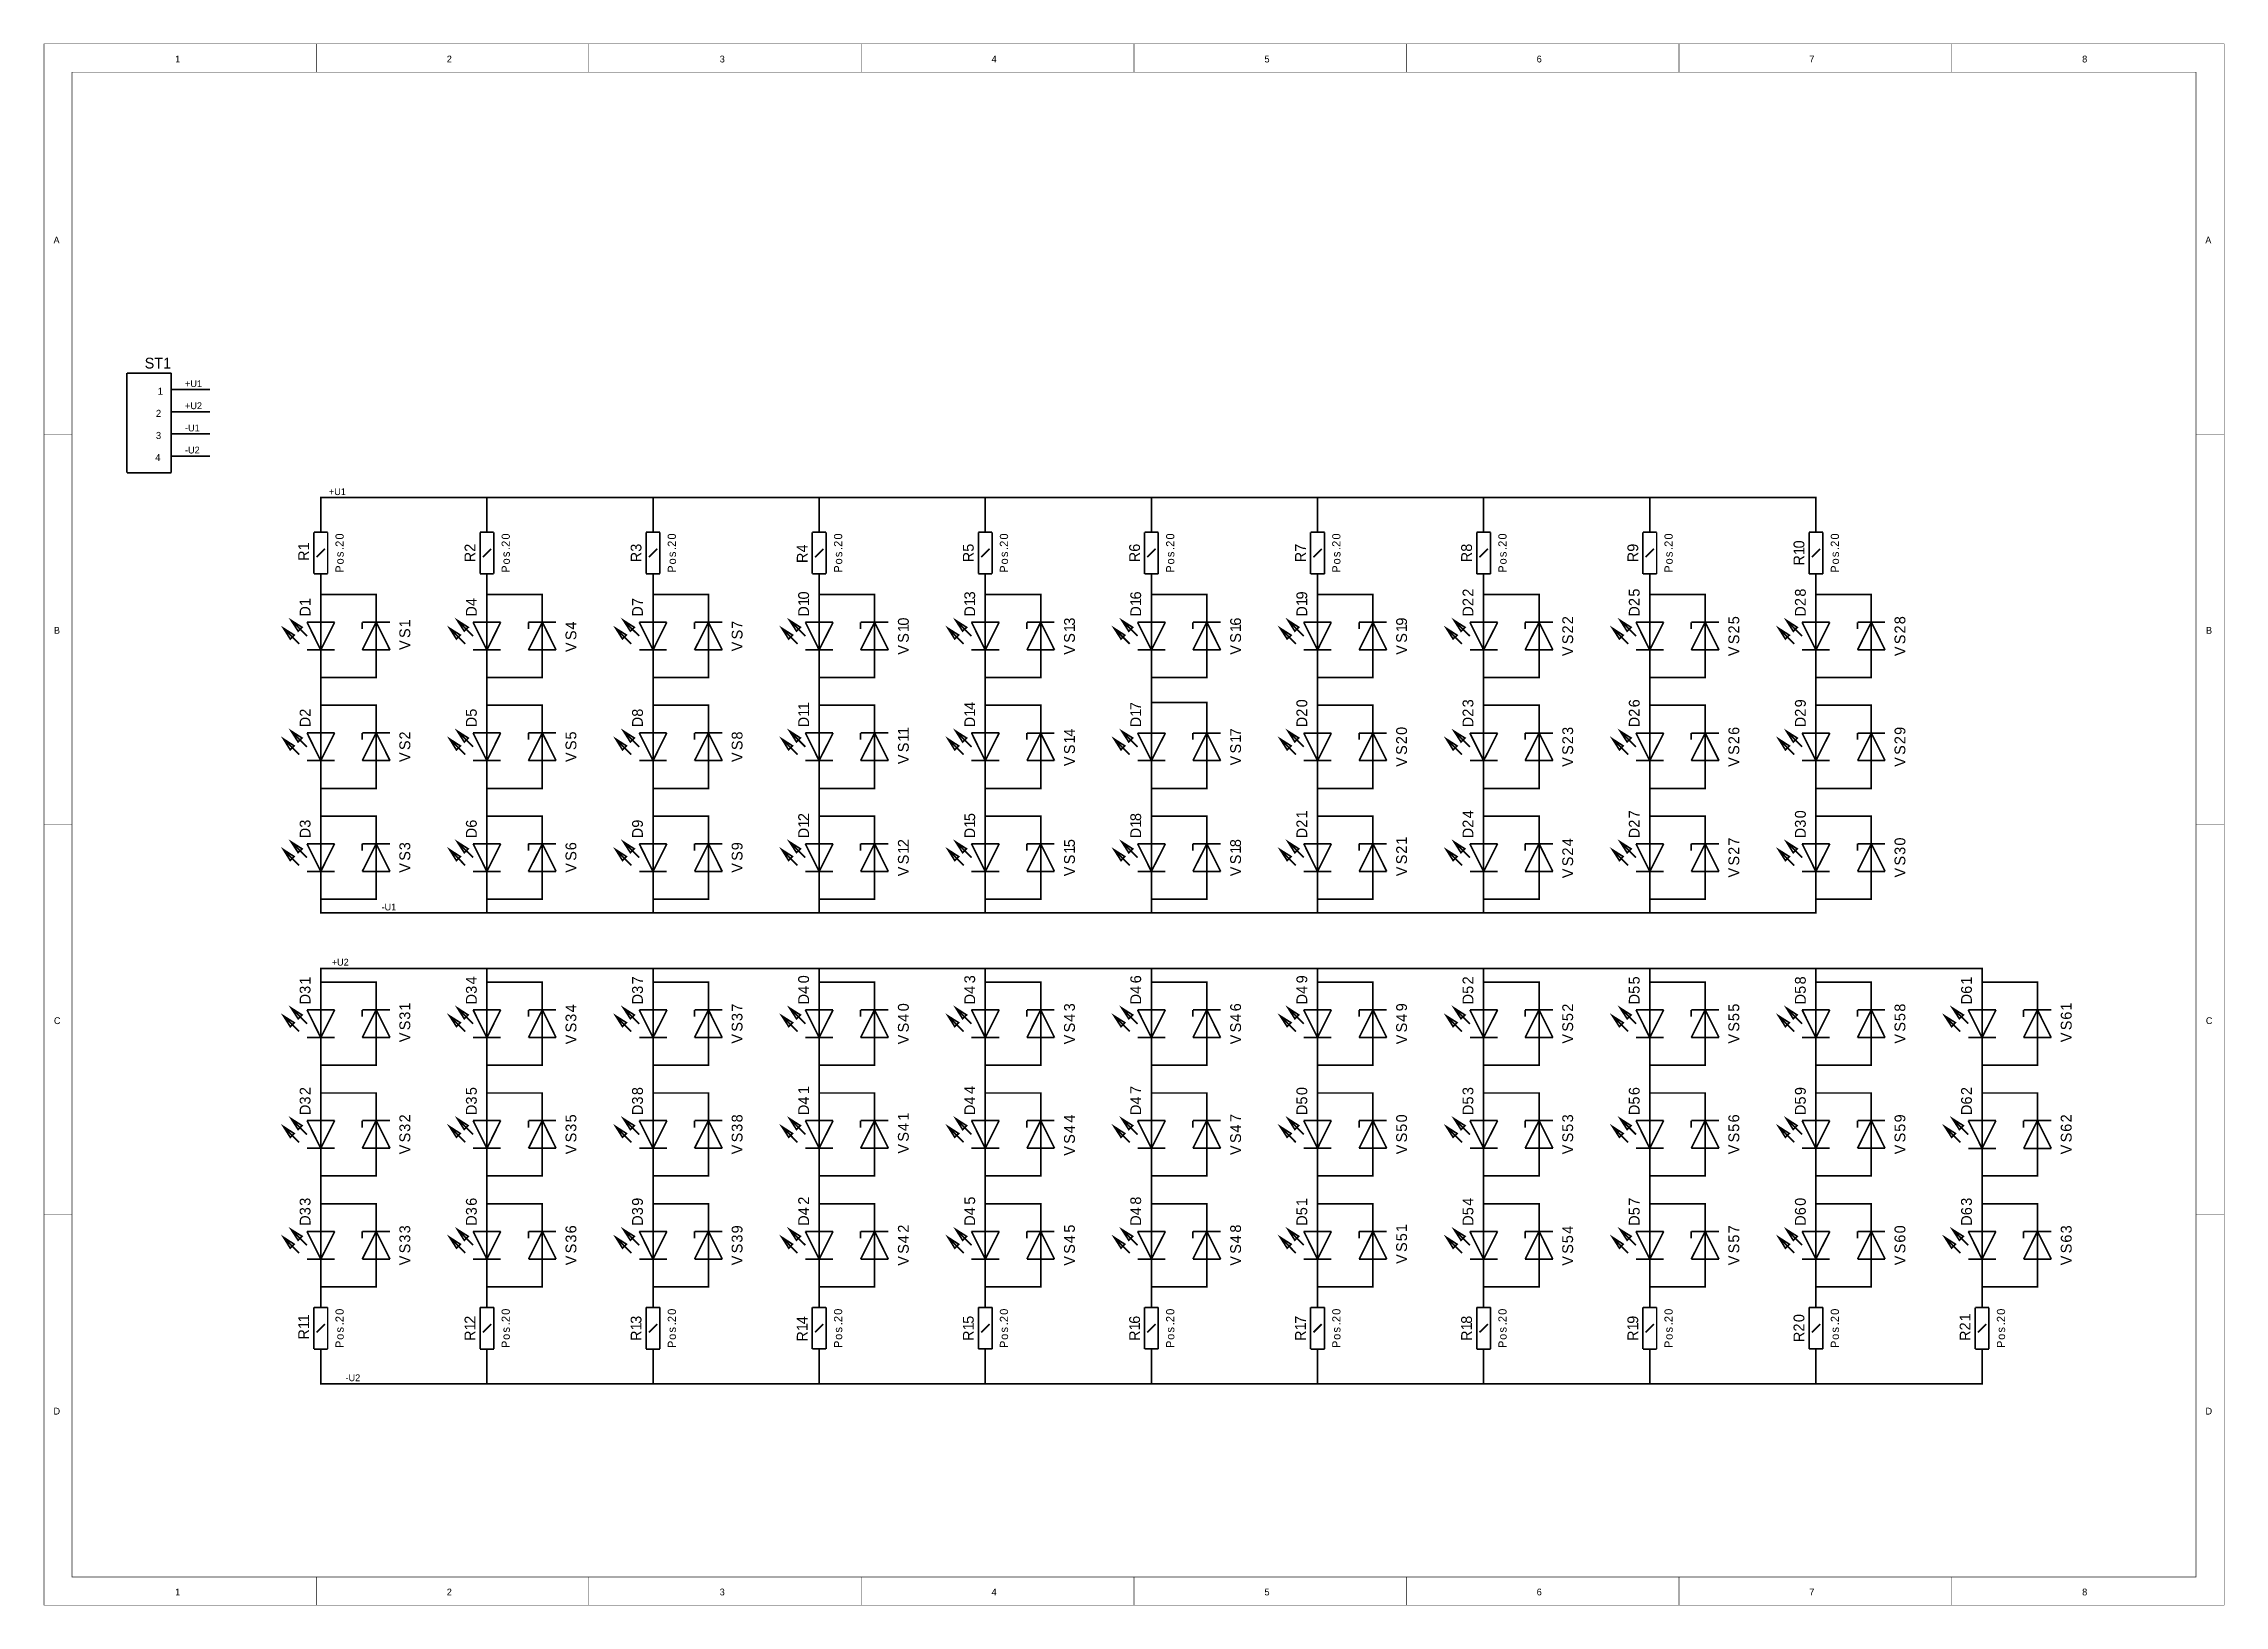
# Model space of a CAD drawing. Header units: millimetres. Extents: x 0 to 15.5, y 0 to 11.1.
import ezdxf

# ---------------------------------------------------------------- set-up
doc = ezdxf.new("R2010")
doc.units = ezdxf.units.MM
doc.header["$MEASUREMENT"] = 0
doc.layers.add('Sheet', color=255, linetype='Continuous')

msp = doc.modelspace()

# ---------------------------------------------------------------- texts
at = {"layer": 'Sheet'}
for s, height, p in [('1', 0.0485, (0.934, 10.968)), ('2', 0.0485, (2.865, 10.968)), ('3', 0.0485, (4.805, 10.968)), ('4', 0.0485, (6.738, 10.968)), ('5', 0.0485, (8.678, 10.968)), ('6', 0.0485, (10.613, 10.968)), ('7', 0.0485, (12.551, 10.968)), ('8', 0.0485, (14.491, 10.968)), ('A', 0.0485, (0.069, 9.681)), ('A', 0.0485, (15.366, 9.681)), ('ST1', 0.0769, (0.717, 8.792)), ('+U1', 0.0485, (1.004, 8.66)), ('1', 0.0501, (0.81, 8.605)), ('+U2', 0.0485, (1.004, 8.503)), ('2', 0.0501, (0.797, 8.448)), ('-U1', 0.0485, (1.004, 8.345)), ('3', 0.0501, (0.797, 8.291)), ('-U2', 0.0485, (1.004, 8.188)), ('4', 0.0501, (0.792, 8.134)), ('+U1', 0.0485, (2.027, 7.892)), ('B', 0.0485, (0.072, 6.906)), ('B', 0.0485, (15.371, 6.906)), ('-U1', 0.0485, (2.401, 4.939)), ('+U2', 0.0485, (2.047, 4.547)), ('C', 0.0485, (0.072, 4.131)), ('C', 0.0485, (15.37, 4.131)), ('-U2', 0.0485, (2.145, 1.592)), ('D', 0.0485, (0.069, 1.355)), ('D', 0.0485, (15.368, 1.355)), ('1', 0.0485, (0.934, 0.069)), ('2', 0.0485, (2.865, 0.069)), ('3', 0.0485, (4.805, 0.069)), ('4', 0.0485, (6.738, 0.069)), ('5', 0.0485, (8.678, 0.069)), ('6', 0.0485, (10.613, 0.069)), ('7', 0.0485, (12.551, 0.069)), ('8', 0.0485, (14.491, 0.069))]:
    msp.add_text(s, height=height, dxfattribs=at).set_placement(p)
for s, height, p in [('0', 0.0585, (2.132, 7.576)), ('0', 0.0585, (3.313, 7.576)), ('0', 0.0585, (4.494, 7.576)), ('0', 0.0585, (5.676, 7.576)), ('0', 0.0585, (6.855, 7.576)), ('0', 0.0585, (8.037, 7.576)), ('0', 0.0585, (9.218, 7.576)), ('0', 0.0585, (10.399, 7.576)), ('0', 0.0585, (11.58, 7.576)), ('0', 0.0585, (12.762, 7.576)), ('1', 0.0769, (1.886, 7.499)), ('R', 0.0769, (1.886, 7.424)), ('2', 0.0585, (2.132, 7.524)), ('s', 0.0585, (2.132, 7.451)), ('.', 0.0585, (2.132, 7.502)), ('2', 0.0769, (3.068, 7.489)), ('R', 0.0769, (3.068, 7.414)), ('2', 0.0585, (3.313, 7.524)), ('s', 0.0585, (3.313, 7.451)), ('.', 0.0585, (3.313, 7.502)), ('3', 0.0769, (4.249, 7.489)), ('R', 0.0769, (4.249, 7.414)), ('2', 0.0585, (4.494, 7.524)), ('s', 0.0585, (4.494, 7.451)), ('.', 0.0585, (4.494, 7.502)), ('4', 0.0769, (5.43, 7.484)), ('R', 0.0769, (5.43, 7.409)), ('2', 0.0585, (5.676, 7.524)), ('s', 0.0585, (5.676, 7.451)), ('.', 0.0585, (5.676, 7.502)), ('5', 0.0769, (6.611, 7.489)), ('R', 0.0769, (6.611, 7.414)), ('2', 0.0585, (6.855, 7.524)), ('s', 0.0585, (6.855, 7.451)), ('.', 0.0585, (6.855, 7.502)), ('6', 0.0769, (7.793, 7.489)), ('R', 0.0769, (7.793, 7.414)), ('2', 0.0585, (8.037, 7.524)), ('s', 0.0585, (8.037, 7.451)), ('.', 0.0585, (8.037, 7.502)), ('7', 0.0769, (8.972, 7.489)), ('R', 0.0769, (8.972, 7.414)), ('2', 0.0585, (9.218, 7.524)), ('s', 0.0585, (9.218, 7.451)), ('.', 0.0585, (9.218, 7.502)), ('8', 0.0769, (10.153, 7.489)), ('R', 0.0769, (10.153, 7.414)), ('2', 0.0585, (10.399, 7.524)), ('s', 0.0585, (10.399, 7.451)), ('.', 0.0585, (10.399, 7.502)), ('9', 0.0769, (11.335, 7.489)), ('R', 0.0769, (11.335, 7.414)), ('2', 0.0585, (11.58, 7.524)), ('s', 0.0585, (11.58, 7.451)), ('.', 0.0585, (11.58, 7.502)), ('0', 0.0769, (12.516, 7.513)), ('1', 0.0769, (12.516, 7.466)), ('R', 0.0769, (12.516, 7.391)), ('2', 0.0585, (12.762, 7.524)), ('s', 0.0585, (12.762, 7.451)), ('.', 0.0585, (12.762, 7.502)), ('P', 0.0585, (2.132, 7.34)), ('o', 0.0585, (2.132, 7.399)), ('P', 0.0585, (3.313, 7.34)), ('o', 0.0585, (3.313, 7.399)), ('P', 0.0585, (4.494, 7.34)), ('o', 0.0585, (4.494, 7.399)), ('P', 0.0585, (5.676, 7.34)), ('o', 0.0585, (5.676, 7.399)), ('P', 0.0585, (6.855, 7.34)), ('o', 0.0585, (6.855, 7.399)), ('P', 0.0585, (8.037, 7.34)), ('o', 0.0585, (8.037, 7.399)), ('P', 0.0585, (9.218, 7.34)), ('o', 0.0585, (9.218, 7.399)), ('P', 0.0585, (10.399, 7.34)), ('o', 0.0585, (10.399, 7.399)), ('P', 0.0585, (11.58, 7.34)), ('o', 0.0585, (11.58, 7.399)), ('P', 0.0585, (12.762, 7.34)), ('o', 0.0585, (12.762, 7.399)), ('1', 0.0769, (1.896, 7.103)), ('4', 0.0769, (3.078, 7.103)), ('7', 0.0769, (4.259, 7.103)), ('0', 0.0769, (5.44, 7.15)), ('1', 0.0769, (5.44, 7.103)), ('3', 0.0769, (6.621, 7.15)), ('1', 0.0769, (6.621, 7.103)), ('6', 0.0769, (7.801, 7.15)), ('1', 0.0769, (7.801, 7.103)), ('9', 0.0769, (8.982, 7.15)), ('1', 0.0769, (8.982, 7.103)), ('2', 0.0769, (10.163, 7.17)), ('2', 0.0769, (10.163, 7.103)), ('2', 0.0769, (11.345, 7.103)), ('5', 0.0769, (11.345, 7.17)), ('8', 0.0769, (12.526, 7.17)), ('2', 0.0769, (12.526, 7.103)), ('D', 0.0769, (1.896, 7.028)), ('1', 0.0769, (2.605, 6.951)), ('D', 0.0769, (3.078, 7.028)), ('4', 0.0769, (3.786, 6.936)), ('D', 0.0769, (4.259, 7.028)), ('7', 0.0769, (4.967, 6.941)), ('D', 0.0769, (5.44, 7.028)), ('0', 0.0769, (6.149, 6.964)), ('D', 0.0769, (6.621, 7.028)), ('3', 0.0769, (7.33, 6.964)), ('D', 0.0769, (7.801, 7.028)), ('6', 0.0769, (8.511, 6.964)), ('D', 0.0769, (8.982, 7.028)), ('9', 0.0769, (9.691, 6.964)), ('D', 0.0769, (10.163, 7.028)), ('2', 0.0769, (10.872, 6.974)), ('D', 0.0769, (11.345, 7.028)), ('5', 0.0769, (12.053, 6.974)), ('D', 0.0769, (12.526, 7.028)), ('8', 0.0769, (13.234, 6.974)), ('S', 0.0769, (2.605, 6.876)), ('V', 0.0769, (2.605, 6.791)), ('S', 0.0769, (3.786, 6.861)), ('V', 0.0769, (3.786, 6.776)), ('S', 0.0769, (4.967, 6.866)), ('V', 0.0769, (4.967, 6.781)), ('S', 0.0769, (6.149, 6.842)), ('1', 0.0769, (6.149, 6.918)), ('V', 0.0769, (6.149, 6.757)), ('S', 0.0769, (7.33, 6.842)), ('1', 0.0769, (7.33, 6.918)), ('V', 0.0769, (7.33, 6.757)), ('S', 0.0769, (8.511, 6.842)), ('1', 0.0769, (8.511, 6.918)), ('V', 0.0769, (8.511, 6.757)), ('S', 0.0769, (9.691, 6.842)), ('1', 0.0769, (9.691, 6.918)), ('V', 0.0769, (9.691, 6.757)), ('2', 0.0769, (10.872, 6.908)), ('S', 0.0769, (10.872, 6.832)), ('2', 0.0769, (12.053, 6.908)), ('S', 0.0769, (12.053, 6.832)), ('2', 0.0769, (13.234, 6.908)), ('S', 0.0769, (13.234, 6.832)), ('V', 0.0769, (10.872, 6.747)), ('V', 0.0769, (12.053, 6.747)), ('V', 0.0769, (13.234, 6.747)), ('2', 0.0769, (1.896, 6.316)), ('5', 0.0769, (3.078, 6.316)), ('8', 0.0769, (4.259, 6.316)), ('1', 0.0769, (5.44, 6.363)), ('1', 0.0769, (5.44, 6.316)), ('4', 0.0769, (6.621, 6.365)), ('1', 0.0769, (6.621, 6.316)), ('7', 0.0769, (7.801, 6.363)), ('1', 0.0769, (7.801, 6.316)), ('0', 0.0769, (8.982, 6.383)), ('2', 0.0769, (8.982, 6.316)), ('3', 0.0769, (10.163, 6.383)), ('2', 0.0769, (10.163, 6.316)), ('6', 0.0769, (11.345, 6.383)), ('2', 0.0769, (11.345, 6.316)), ('9', 0.0769, (12.526, 6.383)), ('2', 0.0769, (12.526, 6.316)), ('D', 0.0769, (1.896, 6.241)), ('2', 0.0769, (2.605, 6.154)), ('D', 0.0769, (3.078, 6.241)), ('5', 0.0769, (3.786, 6.154)), ('D', 0.0769, (4.259, 6.241)), ('8', 0.0769, (4.967, 6.154)), ('D', 0.0769, (5.44, 6.241)), ('1', 0.0769, (6.149, 6.186)), ('D', 0.0769, (6.621, 6.241)), ('4', 0.0769, (7.33, 6.174)), ('D', 0.0769, (7.801, 6.241)), ('7', 0.0769, (8.511, 6.177)), ('D', 0.0769, (8.982, 6.241)), ('0', 0.0769, (9.691, 6.187)), ('D', 0.0769, (10.163, 6.241)), ('3', 0.0769, (10.872, 6.187)), ('D', 0.0769, (11.345, 6.241)), ('6', 0.0769, (12.053, 6.187)), ('D', 0.0769, (12.526, 6.241)), ('9', 0.0769, (13.234, 6.187)), ('S', 0.0769, (2.605, 6.079)), ('V', 0.0769, (2.605, 5.994)), ('S', 0.0769, (3.786, 6.079)), ('V', 0.0769, (3.786, 5.994)), ('S', 0.0769, (4.967, 6.079)), ('V', 0.0769, (4.967, 5.994)), ('S', 0.0769, (6.149, 6.064)), ('1', 0.0769, (6.149, 6.139)), ('V', 0.0769, (6.149, 5.979)), ('S', 0.0769, (7.33, 6.05)), ('1', 0.0769, (7.33, 6.126)), ('S', 0.0769, (8.511, 6.055)), ('1', 0.0769, (8.511, 6.131)), ('2', 0.0769, (9.691, 6.121)), ('S', 0.0769, (9.691, 6.045)), ('2', 0.0769, (10.872, 6.121)), ('S', 0.0769, (10.872, 6.045)), ('2', 0.0769, (12.053, 6.121)), ('S', 0.0769, (12.053, 6.045)), ('2', 0.0769, (13.234, 6.121)), ('S', 0.0769, (13.234, 6.045)), ('V', 0.0769, (7.33, 5.965)), ('V', 0.0769, (8.511, 5.97)), ('V', 0.0769, (9.691, 5.96)), ('V', 0.0769, (10.872, 5.96)), ('V', 0.0769, (12.053, 5.96)), ('V', 0.0769, (13.234, 5.96)), ('2', 0.0769, (5.44, 5.574)), ('5', 0.0769, (6.621, 5.574)), ('8', 0.0769, (7.801, 5.574)), ('1', 0.0769, (8.982, 5.593)), ('4', 0.0769, (10.163, 5.594)), ('7', 0.0769, (11.345, 5.594)), ('0', 0.0769, (12.526, 5.594)), ('3', 0.0769, (1.896, 5.527)), ('D', 0.0769, (1.896, 5.452)), ('6', 0.0769, (3.078, 5.527)), ('D', 0.0769, (3.078, 5.452)), ('9', 0.0769, (4.259, 5.527)), ('D', 0.0769, (4.259, 5.452)), ('1', 0.0769, (5.44, 5.527)), ('D', 0.0769, (5.44, 5.452)), ('2', 0.0769, (6.149, 5.389)), ('1', 0.0769, (6.621, 5.527)), ('D', 0.0769, (6.621, 5.452)), ('5', 0.0769, (7.33, 5.389)), ('1', 0.0769, (7.801, 5.527)), ('D', 0.0769, (7.801, 5.452)), ('8', 0.0769, (8.511, 5.389)), ('2', 0.0769, (8.982, 5.527)), ('D', 0.0769, (8.982, 5.452)), ('1', 0.0769, (9.691, 5.407)), ('2', 0.0769, (10.163, 5.527)), ('D', 0.0769, (10.163, 5.452)), ('4', 0.0769, (10.872, 5.395)), ('2', 0.0769, (11.345, 5.527)), ('D', 0.0769, (11.345, 5.452)), ('7', 0.0769, (12.053, 5.4)), ('3', 0.0769, (12.526, 5.527)), ('D', 0.0769, (12.526, 5.452)), ('0', 0.0769, (13.234, 5.4)), ('3', 0.0769, (2.605, 5.367)), ('S', 0.0769, (2.605, 5.292)), ('V', 0.0769, (2.605, 5.207)), ('6', 0.0769, (3.786, 5.367)), ('S', 0.0769, (3.786, 5.292)), ('V', 0.0769, (3.786, 5.207)), ('9', 0.0769, (4.967, 5.367)), ('S', 0.0769, (4.967, 5.292)), ('V', 0.0769, (4.967, 5.207)), ('S', 0.0769, (6.149, 5.267)), ('1', 0.0769, (6.149, 5.342)), ('S', 0.0769, (7.33, 5.267)), ('1', 0.0769, (7.33, 5.342)), ('S', 0.0769, (8.511, 5.267)), ('1', 0.0769, (8.511, 5.342)), ('2', 0.0769, (9.691, 5.342)), ('S', 0.0769, (9.691, 5.267)), ('2', 0.0769, (10.872, 5.329)), ('S', 0.0769, (10.872, 5.253)), ('2', 0.0769, (12.053, 5.334)), ('S', 0.0769, (12.053, 5.258)), ('3', 0.0769, (13.234, 5.334)), ('S', 0.0769, (13.234, 5.258)), ('V', 0.0769, (6.149, 5.182)), ('V', 0.0769, (7.33, 5.182)), ('V', 0.0769, (8.511, 5.182)), ('V', 0.0769, (9.691, 5.182)), ('V', 0.0769, (10.872, 5.168)), ('V', 0.0769, (12.053, 5.173)), ('V', 0.0769, (13.234, 5.173)), ('3', 0.0769, (1.896, 4.346)), ('1', 0.0769, (1.896, 4.411)), ('3', 0.0769, (3.078, 4.346)), ('4', 0.0769, (3.078, 4.413)), ('3', 0.0769, (4.259, 4.346)), ('7', 0.0769, (4.259, 4.413)), ('0', 0.0769, (5.44, 4.421)), ('4', 0.0769, (5.44, 4.346)), ('3', 0.0769, (6.621, 4.421)), ('4', 0.0769, (6.621, 4.346)), ('6', 0.0769, (7.801, 4.421)), ('4', 0.0769, (7.801, 4.346)), ('9', 0.0769, (8.982, 4.421)), ('4', 0.0769, (8.982, 4.346)), ('2', 0.0769, (10.163, 4.413)), ('5', 0.0769, (10.163, 4.346)), ('5', 0.0769, (11.345, 4.413)), ('5', 0.0769, (11.345, 4.346)), ('8', 0.0769, (12.526, 4.413)), ('5', 0.0769, (12.526, 4.346)), ('6', 0.0769, (13.707, 4.346)), ('1', 0.0769, (13.707, 4.411)), ('D', 0.0769, (1.896, 4.271)), ('3', 0.0769, (2.605, 4.162)), ('1', 0.0769, (2.605, 4.227)), ('D', 0.0769, (3.078, 4.271)), ('3', 0.0769, (3.786, 4.147)), ('4', 0.0769, (3.786, 4.214)), ('D', 0.0769, (4.259, 4.271)), ('3', 0.0769, (4.967, 4.152)), ('7', 0.0769, (4.967, 4.219)), ('D', 0.0769, (5.44, 4.271)), ('0', 0.0769, (6.149, 4.222)), ('4', 0.0769, (6.149, 4.147)), ('D', 0.0769, (6.621, 4.271)), ('3', 0.0769, (7.33, 4.222)), ('4', 0.0769, (7.33, 4.147)), ('D', 0.0769, (7.801, 4.271)), ('6', 0.0769, (8.511, 4.222)), ('4', 0.0769, (8.511, 4.147)), ('D', 0.0769, (8.982, 4.271)), ('9', 0.0769, (9.691, 4.222)), ('4', 0.0769, (9.691, 4.147)), ('D', 0.0769, (10.163, 4.271)), ('2', 0.0769, (10.872, 4.219)), ('5', 0.0769, (10.872, 4.152)), ('D', 0.0769, (11.345, 4.271)), ('5', 0.0769, (12.053, 4.219)), ('5', 0.0769, (12.053, 4.152)), ('D', 0.0769, (12.526, 4.271)), ('8', 0.0769, (13.234, 4.219)), ('5', 0.0769, (13.234, 4.152)), ('D', 0.0769, (13.707, 4.271)), ('6', 0.0769, (14.416, 4.162)), ('1', 0.0769, (14.416, 4.227)), ('S', 0.0769, (2.605, 4.087)), ('V', 0.0769, (2.605, 4.002)), ('S', 0.0769, (3.786, 4.072)), ('V', 0.0769, (3.786, 3.987)), ('S', 0.0769, (4.967, 4.077)), ('V', 0.0769, (4.967, 3.992)), ('S', 0.0769, (6.149, 4.072)), ('V', 0.0769, (6.149, 3.987)), ('S', 0.0769, (7.33, 4.072)), ('V', 0.0769, (7.33, 3.987)), ('S', 0.0769, (8.511, 4.072)), ('V', 0.0769, (8.511, 3.987)), ('S', 0.0769, (9.691, 4.072)), ('V', 0.0769, (9.691, 3.987)), ('S', 0.0769, (10.872, 4.077)), ('V', 0.0769, (10.872, 3.992)), ('S', 0.0769, (12.053, 4.077)), ('V', 0.0769, (12.053, 3.992)), ('S', 0.0769, (13.234, 4.077)), ('V', 0.0769, (13.234, 3.992)), ('S', 0.0769, (14.416, 4.087)), ('V', 0.0769, (14.416, 4.002)), ('2', 0.0769, (1.896, 3.626)), ('3', 0.0769, (1.896, 3.559)), ('3', 0.0769, (3.078, 3.559)), ('5', 0.0769, (3.078, 3.626)), ('8', 0.0769, (4.259, 3.626)), ('3', 0.0769, (4.259, 3.559)), ('1', 0.0769, (5.44, 3.634)), ('4', 0.0769, (5.44, 3.559)), ('4', 0.0769, (6.621, 3.634)), ('4', 0.0769, (6.621, 3.559)), ('7', 0.0769, (7.801, 3.634)), ('4', 0.0769, (7.801, 3.559)), ('0', 0.0769, (8.982, 3.626)), ('5', 0.0769, (8.982, 3.559)), ('3', 0.0769, (10.163, 3.626)), ('5', 0.0769, (10.163, 3.559)), ('6', 0.0769, (11.345, 3.626)), ('5', 0.0769, (11.345, 3.559)), ('9', 0.0769, (12.526, 3.626)), ('5', 0.0769, (12.526, 3.559)), ('2', 0.0769, (13.707, 3.626)), ('6', 0.0769, (13.707, 3.559)), ('D', 0.0769, (1.896, 3.484)), ('2', 0.0769, (2.605, 3.432)), ('3', 0.0769, (2.605, 3.365)), ('D', 0.0769, (3.078, 3.484)), ('3', 0.0769, (3.786, 3.365)), ('5', 0.0769, (3.786, 3.432)), ('D', 0.0769, (4.259, 3.484)), ('8', 0.0769, (4.967, 3.432)), ('3', 0.0769, (4.967, 3.365)), ('D', 0.0769, (5.44, 3.484)), ('1', 0.0769, (6.149, 3.445)), ('4', 0.0769, (6.149, 3.37)), ('D', 0.0769, (6.621, 3.484)), ('4', 0.0769, (7.33, 3.43)), ('D', 0.0769, (7.801, 3.484)), ('7', 0.0769, (8.511, 3.435)), ('4', 0.0769, (8.511, 3.36)), ('D', 0.0769, (8.982, 3.484)), ('0', 0.0769, (9.691, 3.432)), ('5', 0.0769, (9.691, 3.365)), ('D', 0.0769, (10.163, 3.484)), ('3', 0.0769, (10.872, 3.432)), ('5', 0.0769, (10.872, 3.365)), ('D', 0.0769, (11.345, 3.484)), ('6', 0.0769, (12.053, 3.432)), ('5', 0.0769, (12.053, 3.365)), ('D', 0.0769, (12.526, 3.484)), ('9', 0.0769, (13.234, 3.432)), ('5', 0.0769, (13.234, 3.365)), ('D', 0.0769, (13.707, 3.484)), ('2', 0.0769, (14.416, 3.432)), ('6', 0.0769, (14.416, 3.365)), ('S', 0.0769, (2.605, 3.29)), ('V', 0.0769, (2.605, 3.205)), ('S', 0.0769, (3.786, 3.29)), ('V', 0.0769, (3.786, 3.205)), ('S', 0.0769, (4.967, 3.29)), ('V', 0.0769, (4.967, 3.205)), ('S', 0.0769, (6.149, 3.295)), ('V', 0.0769, (6.149, 3.21)), ('S', 0.0769, (7.33, 3.28)), ('4', 0.0769, (7.33, 3.355)), ('V', 0.0769, (7.33, 3.195)), ('S', 0.0769, (8.511, 3.285)), ('V', 0.0769, (8.511, 3.2)), ('S', 0.0769, (9.691, 3.29)), ('V', 0.0769, (9.691, 3.205)), ('S', 0.0769, (10.872, 3.29)), ('V', 0.0769, (10.872, 3.205)), ('S', 0.0769, (12.053, 3.29)), ('V', 0.0769, (12.053, 3.205)), ('S', 0.0769, (13.234, 3.29)), ('V', 0.0769, (13.234, 3.205)), ('S', 0.0769, (14.416, 3.29)), ('V', 0.0769, (14.416, 3.205)), ('3', 0.0769, (1.896, 2.839)), ('3', 0.0769, (1.896, 2.772)), ('6', 0.0769, (3.078, 2.839)), ('3', 0.0769, (3.078, 2.772)), ('9', 0.0769, (4.259, 2.839)), ('3', 0.0769, (4.259, 2.772)), ('2', 0.0769, (5.44, 2.847)), ('4', 0.0769, (5.44, 2.772)), ('5', 0.0769, (6.621, 2.847)), ('4', 0.0769, (6.621, 2.772)), ('8', 0.0769, (7.801, 2.847)), ('4', 0.0769, (7.801, 2.772)), ('1', 0.0769, (8.982, 2.837)), ('5', 0.0769, (8.982, 2.772)), ('4', 0.0769, (10.163, 2.839)), ('5', 0.0769, (10.163, 2.772)), ('7', 0.0769, (11.345, 2.839)), ('5', 0.0769, (11.345, 2.772)), ('0', 0.0769, (12.526, 2.839)), ('6', 0.0769, (12.526, 2.772)), ('3', 0.0769, (13.707, 2.839)), ('6', 0.0769, (13.707, 2.772)), ('D', 0.0769, (1.896, 2.697)), ('3', 0.0769, (2.605, 2.643)), ('D', 0.0769, (3.078, 2.697)), ('6', 0.0769, (3.786, 2.643)), ('D', 0.0769, (4.259, 2.697)), ('9', 0.0769, (4.967, 2.643)), ('D', 0.0769, (5.44, 2.697)), ('2', 0.0769, (6.149, 2.648)), ('D', 0.0769, (6.621, 2.697)), ('5', 0.0769, (7.33, 2.648)), ('D', 0.0769, (7.801, 2.697)), ('8', 0.0769, (8.511, 2.648)), ('D', 0.0769, (8.982, 2.697)), ('1', 0.0769, (9.691, 2.652)), ('5', 0.0769, (9.691, 2.587)), ('D', 0.0769, (10.163, 2.697)), ('4', 0.0769, (10.872, 2.64)), ('D', 0.0769, (11.345, 2.697)), ('7', 0.0769, (12.053, 2.643)), ('D', 0.0769, (12.526, 2.697)), ('0', 0.0769, (13.234, 2.643)), ('D', 0.0769, (13.707, 2.697)), ('3', 0.0769, (14.416, 2.643)), ('3', 0.0769, (2.605, 2.577)), ('S', 0.0769, (2.605, 2.501)), ('V', 0.0769, (2.605, 2.416)), ('3', 0.0769, (3.786, 2.577)), ('S', 0.0769, (3.786, 2.501)), ('V', 0.0769, (3.786, 2.416)), ('3', 0.0769, (4.967, 2.577)), ('S', 0.0769, (4.967, 2.501)), ('V', 0.0769, (4.967, 2.416)), ('S', 0.0769, (6.149, 2.498)), ('4', 0.0769, (6.149, 2.573)), ('V', 0.0769, (6.149, 2.413)), ('S', 0.0769, (7.33, 2.498)), ('4', 0.0769, (7.33, 2.573)), ('V', 0.0769, (7.33, 2.413)), ('S', 0.0769, (8.511, 2.498)), ('4', 0.0769, (8.511, 2.573)), ('V', 0.0769, (8.511, 2.413)), ('S', 0.0769, (9.691, 2.511)), ('V', 0.0769, (9.691, 2.426)), ('S', 0.0769, (10.872, 2.498)), ('5', 0.0769, (10.872, 2.573)), ('V', 0.0769, (10.872, 2.413)), ('S', 0.0769, (12.053, 2.501)), ('5', 0.0769, (12.053, 2.577)), ('V', 0.0769, (12.053, 2.416)), ('6', 0.0769, (13.234, 2.577)), ('S', 0.0769, (13.234, 2.501)), ('V', 0.0769, (13.234, 2.416)), ('6', 0.0769, (14.416, 2.577)), ('S', 0.0769, (14.416, 2.501)), ('V', 0.0769, (14.416, 2.416)), ('1', 0.0769, (1.886, 2.01)), ('1', 0.0769, (1.886, 1.963)), ('0', 0.0585, (2.132, 2.064)), ('2', 0.0585, (2.132, 2.012)), ('2', 0.0769, (3.068, 2)), ('0', 0.0585, (3.313, 2.064)), ('2', 0.0585, (3.313, 2.012)), ('3', 0.0769, (4.249, 2)), ('0', 0.0585, (4.494, 2.064)), ('2', 0.0585, (4.494, 2.012)), ('4', 0.0769, (5.43, 1.997)), ('0', 0.0585, (5.676, 2.064)), ('2', 0.0585, (5.676, 2.012)), ('5', 0.0769, (6.611, 2)), ('0', 0.0585, (6.855, 2.064)), ('2', 0.0585, (6.855, 2.012)), ('6', 0.0769, (7.793, 2)), ('0', 0.0585, (8.037, 2.064)), ('2', 0.0585, (8.037, 2.012)), ('7', 0.0769, (8.972, 2)), ('0', 0.0585, (9.218, 2.064)), ('2', 0.0585, (9.218, 2.012)), ('8', 0.0769, (10.153, 2)), ('0', 0.0585, (10.399, 2.064)), ('2', 0.0585, (10.399, 2.012)), ('9', 0.0769, (11.335, 2)), ('0', 0.0585, (11.58, 2.064)), ('2', 0.0585, (11.58, 2.012)), ('0', 0.0769, (12.516, 2.012)), ('0', 0.0585, (12.762, 2.064)), ('2', 0.0585, (12.762, 2.012)), ('1', 0.0769, (13.697, 2.018)), ('0', 0.0585, (13.943, 2.064)), ('2', 0.0585, (13.943, 2.012)), ('R', 0.0769, (1.886, 1.888)), ('P', 0.0585, (2.132, 1.828)), ('s', 0.0585, (2.132, 1.938)), ('o', 0.0585, (2.132, 1.886)), ('.', 0.0585, (2.132, 1.99)), ('1', 0.0769, (3.068, 1.953)), ('R', 0.0769, (3.068, 1.878)), ('P', 0.0585, (3.313, 1.828)), ('o', 0.0585, (3.313, 1.886)), ('s', 0.0585, (3.313, 1.938)), ('.', 0.0585, (3.313, 1.99)), ('1', 0.0769, (4.249, 1.953)), ('R', 0.0769, (4.249, 1.878)), ('P', 0.0585, (4.494, 1.828)), ('s', 0.0585, (4.494, 1.938)), ('o', 0.0585, (4.494, 1.886)), ('.', 0.0585, (4.494, 1.99)), ('1', 0.0769, (5.43, 1.948)), ('R', 0.0769, (5.43, 1.873)), ('P', 0.0585, (5.676, 1.828)), ('s', 0.0585, (5.676, 1.938)), ('o', 0.0585, (5.676, 1.886)), ('.', 0.0585, (5.676, 1.99)), ('1', 0.0769, (6.611, 1.953)), ('R', 0.0769, (6.611, 1.878)), ('P', 0.0585, (6.855, 1.828)), ('s', 0.0585, (6.855, 1.938)), ('o', 0.0585, (6.855, 1.886)), ('.', 0.0585, (6.855, 1.99)), ('1', 0.0769, (7.793, 1.953)), ('R', 0.0769, (7.793, 1.878)), ('P', 0.0585, (8.037, 1.828)), ('s', 0.0585, (8.037, 1.938)), ('o', 0.0585, (8.037, 1.886)), ('.', 0.0585, (8.037, 1.99)), ('1', 0.0769, (8.972, 1.953)), ('R', 0.0769, (8.972, 1.878)), ('P', 0.0585, (9.218, 1.828)), ('s', 0.0585, (9.218, 1.938)), ('o', 0.0585, (9.218, 1.886)), ('.', 0.0585, (9.218, 1.99)), ('1', 0.0769, (10.153, 1.953)), ('R', 0.0769, (10.153, 1.878)), ('P', 0.0585, (10.399, 1.828)), ('s', 0.0585, (10.399, 1.938)), ('o', 0.0585, (10.399, 1.886)), ('.', 0.0585, (10.399, 1.99)), ('1', 0.0769, (11.335, 1.953)), ('R', 0.0769, (11.335, 1.878)), ('P', 0.0585, (11.58, 1.828)), ('s', 0.0585, (11.58, 1.938)), ('o', 0.0585, (11.58, 1.886)), ('.', 0.0585, (11.58, 1.99)), ('2', 0.0769, (12.516, 1.945)), ('R', 0.0769, (12.516, 1.87)), ('P', 0.0585, (12.762, 1.828)), ('s', 0.0585, (12.762, 1.938)), ('o', 0.0585, (12.762, 1.886)), ('.', 0.0585, (12.762, 1.99)), ('2', 0.0769, (13.697, 1.953)), ('R', 0.0769, (13.697, 1.878)), ('P', 0.0585, (13.943, 1.828)), ('s', 0.0585, (13.943, 1.938)), ('o', 0.0585, (13.943, 1.886)), ('.', 0.0585, (13.943, 1.99))]:
    msp.add_text(s, height=height, rotation=90, dxfattribs=at).set_placement(p)

# ---------------------------------------------------------------- linework, layer by layer
at = {"layer": 'Sheet'}
for points, const_width in [([(0.001, 11.1), (0.001, 0), (15.5, 0), (15.5, 11.1), (0.001, 11.1), (0.001, 11.1)], 0.0039), ([(0.001, 11.1), (15.5, 11.1), (15.5, 0), (0.001, 0), (0.001, 11.1)], 0.0039), ([(0.201, 10.899), (0.201, 0.2), (15.3, 0.2), (15.3, 10.899), (0.201, 10.899), (0.201, 10.899)], 0.0039), ([(0.201, 10.899), (15.3, 10.899), (15.3, 0.2), (0.201, 0.2), (0.201, 10.899)], 0.0039), ([(1.759, 7.001), (1.808, 6.925), (1.836, 6.952), (1.759, 7.001)], 0.0118), ([(1.759, 7.001), (1.808, 6.925), (1.836, 6.952), (1.759, 7.001)], 0.0039), ([(2.94, 7.001), (2.989, 6.925), (3.017, 6.952), (2.94, 7.001)], 0.0118), ([(2.94, 7.001), (2.989, 6.925), (3.017, 6.952), (2.94, 7.001)], 0.0039), ([(4.121, 7.001), (4.17, 6.925), (4.198, 6.952), (4.121, 7.001)], 0.0118), ([(4.121, 7.001), (4.17, 6.925), (4.198, 6.952), (4.121, 7.001)], 0.0039), ([(5.302, 7.001), (5.351, 6.925), (5.379, 6.952), (5.302, 7.001)], 0.0118), ([(5.302, 7.001), (5.351, 6.925), (5.379, 6.952), (5.302, 7.001)], 0.0039), ([(6.483, 7.001), (6.532, 6.925), (6.56, 6.952), (6.483, 7.001)], 0.0118), ([(6.483, 7.001), (6.532, 6.925), (6.56, 6.952), (6.483, 7.001)], 0.0039), ([(7.664, 7.001), (7.713, 6.924), (7.741, 6.952), (7.664, 7.001)], 0.0118), ([(7.664, 7.001), (7.713, 6.924), (7.741, 6.952), (7.664, 7.001)], 0.0039), ([(8.846, 7.001), (8.894, 6.924), (8.922, 6.952), (8.846, 7.001)], 0.0118), ([(8.846, 7.001), (8.894, 6.924), (8.922, 6.952), (8.846, 7.001)], 0.0039), ([(10.026, 7.001), (10.075, 6.924), (10.103, 6.952), (10.026, 7.001)], 0.0118), ([(10.026, 7.001), (10.075, 6.924), (10.103, 6.952), (10.026, 7.001)], 0.0039), ([(11.207, 7.001), (11.256, 6.924), (11.284, 6.952), (11.207, 7.001)], 0.0118), ([(11.207, 7.001), (11.256, 6.924), (11.284, 6.952), (11.207, 7.001)], 0.0039), ([(12.389, 7.001), (12.437, 6.924), (12.465, 6.952), (12.389, 7.001)], 0.0118), ([(12.389, 7.001), (12.437, 6.924), (12.465, 6.952), (12.389, 7.001)], 0.0039), ([(1.704, 6.945), (1.752, 6.869), (1.78, 6.897), (1.704, 6.945)], 0.0118), ([(1.704, 6.945), (1.752, 6.869), (1.78, 6.897), (1.704, 6.945)], 0.0039), ([(2.885, 6.945), (2.933, 6.869), (2.961, 6.897), (2.885, 6.945)], 0.0118), ([(2.885, 6.945), (2.933, 6.869), (2.961, 6.897), (2.885, 6.945)], 0.0039), ([(4.066, 6.945), (4.114, 6.869), (4.142, 6.897), (4.066, 6.945)], 0.0118), ([(4.066, 6.945), (4.114, 6.869), (4.142, 6.897), (4.066, 6.945)], 0.0039), ([(5.247, 6.945), (5.295, 6.869), (5.323, 6.897), (5.247, 6.945)], 0.0118), ([(5.247, 6.945), (5.295, 6.869), (5.323, 6.897), (5.247, 6.945)], 0.0039), ([(6.428, 6.945), (6.476, 6.869), (6.504, 6.897), (6.428, 6.945)], 0.0118), ([(6.428, 6.945), (6.476, 6.869), (6.504, 6.897), (6.428, 6.945)], 0.0039), ([(7.609, 6.945), (7.658, 6.869), (7.685, 6.896), (7.609, 6.945)], 0.0118), ([(7.609, 6.945), (7.658, 6.869), (7.685, 6.896), (7.609, 6.945)], 0.0039), ([(8.79, 6.945), (8.839, 6.869), (8.867, 6.896), (8.79, 6.945)], 0.0118), ([(8.79, 6.945), (8.839, 6.869), (8.867, 6.896), (8.79, 6.945)], 0.0039), ([(9.971, 6.945), (10.019, 6.869), (10.047, 6.896), (9.971, 6.945)], 0.0118), ([(9.971, 6.945), (10.019, 6.869), (10.047, 6.896), (9.971, 6.945)], 0.0039), ([(11.152, 6.945), (11.201, 6.869), (11.228, 6.896), (11.152, 6.945)], 0.0118), ([(11.152, 6.945), (11.201, 6.869), (11.228, 6.896), (11.152, 6.945)], 0.0039), ([(12.333, 6.945), (12.381, 6.869), (12.409, 6.896), (12.333, 6.945)], 0.0118), ([(12.333, 6.945), (12.381, 6.869), (12.409, 6.896), (12.333, 6.945)], 0.0039), ([(1.759, 6.214), (1.808, 6.137), (1.836, 6.165), (1.759, 6.214)], 0.0118), ([(1.759, 6.214), (1.808, 6.137), (1.836, 6.165), (1.759, 6.214)], 0.0039), ([(2.94, 6.214), (2.989, 6.137), (3.017, 6.165), (2.94, 6.214)], 0.0118), ([(2.94, 6.214), (2.989, 6.137), (3.017, 6.165), (2.94, 6.214)], 0.0039), ([(4.121, 6.214), (4.17, 6.137), (4.198, 6.165), (4.121, 6.214)], 0.0118), ([(4.121, 6.214), (4.17, 6.137), (4.198, 6.165), (4.121, 6.214)], 0.0039), ([(5.302, 6.214), (5.351, 6.137), (5.379, 6.165), (5.302, 6.214)], 0.0118), ([(5.302, 6.214), (5.351, 6.137), (5.379, 6.165), (5.302, 6.214)], 0.0039), ([(6.483, 6.214), (6.532, 6.137), (6.56, 6.165), (6.483, 6.214)], 0.0118), ([(6.483, 6.214), (6.532, 6.137), (6.56, 6.165), (6.483, 6.214)], 0.0039), ([(7.664, 6.213), (7.713, 6.137), (7.741, 6.165), (7.664, 6.213)], 0.0118), ([(7.664, 6.213), (7.713, 6.137), (7.741, 6.165), (7.664, 6.213)], 0.0039), ([(8.846, 6.213), (8.894, 6.137), (8.922, 6.165), (8.846, 6.213)], 0.0118), ([(8.846, 6.213), (8.894, 6.137), (8.922, 6.165), (8.846, 6.213)], 0.0039), ([(10.026, 6.213), (10.075, 6.137), (10.103, 6.165), (10.026, 6.213)], 0.0118), ([(10.026, 6.213), (10.075, 6.137), (10.103, 6.165), (10.026, 6.213)], 0.0039), ([(11.207, 6.213), (11.256, 6.137), (11.284, 6.165), (11.207, 6.213)], 0.0118), ([(11.207, 6.213), (11.256, 6.137), (11.284, 6.165), (11.207, 6.213)], 0.0039), ([(12.389, 6.213), (12.437, 6.137), (12.465, 6.165), (12.389, 6.213)], 0.0118), ([(12.389, 6.213), (12.437, 6.137), (12.465, 6.165), (12.389, 6.213)], 0.0039), ([(1.704, 6.158), (1.752, 6.081), (1.78, 6.109), (1.704, 6.158)], 0.0118), ([(1.704, 6.158), (1.752, 6.081), (1.78, 6.109), (1.704, 6.158)], 0.0039), ([(2.885, 6.158), (2.933, 6.081), (2.961, 6.109), (2.885, 6.158)], 0.0118), ([(2.885, 6.158), (2.933, 6.081), (2.961, 6.109), (2.885, 6.158)], 0.0039), ([(4.066, 6.158), (4.114, 6.081), (4.142, 6.109), (4.066, 6.158)], 0.0118), ([(4.066, 6.158), (4.114, 6.081), (4.142, 6.109), (4.066, 6.158)], 0.0039), ([(5.247, 6.158), (5.295, 6.081), (5.323, 6.109), (5.247, 6.158)], 0.0118), ([(5.247, 6.158), (5.295, 6.081), (5.323, 6.109), (5.247, 6.158)], 0.0039), ([(6.428, 6.158), (6.476, 6.081), (6.504, 6.109), (6.428, 6.158)], 0.0118), ([(6.428, 6.158), (6.476, 6.081), (6.504, 6.109), (6.428, 6.158)], 0.0039), ([(7.609, 6.158), (7.658, 6.081), (7.685, 6.109), (7.609, 6.158)], 0.0118), ([(7.609, 6.158), (7.658, 6.081), (7.685, 6.109), (7.609, 6.158)], 0.0039), ([(8.79, 6.158), (8.839, 6.081), (8.867, 6.109), (8.79, 6.158)], 0.0118), ([(8.79, 6.158), (8.839, 6.081), (8.867, 6.109), (8.79, 6.158)], 0.0039), ([(9.971, 6.158), (10.019, 6.081), (10.047, 6.109), (9.971, 6.158)], 0.0118), ([(9.971, 6.158), (10.019, 6.081), (10.047, 6.109), (9.971, 6.158)], 0.0039), ([(11.152, 6.158), (11.201, 6.081), (11.228, 6.109), (11.152, 6.158)], 0.0118), ([(11.152, 6.158), (11.201, 6.081), (11.228, 6.109), (11.152, 6.158)], 0.0039), ([(12.333, 6.158), (12.381, 6.081), (12.409, 6.109), (12.333, 6.158)], 0.0118), ([(12.333, 6.158), (12.381, 6.081), (12.409, 6.109), (12.333, 6.158)], 0.0039), ([(1.759, 5.426), (1.808, 5.35), (1.836, 5.377), (1.759, 5.426)], 0.0118), ([(1.759, 5.426), (1.808, 5.35), (1.836, 5.377), (1.759, 5.426)], 0.0039), ([(2.94, 5.426), (2.989, 5.35), (3.017, 5.377), (2.94, 5.426)], 0.0118), ([(2.94, 5.426), (2.989, 5.35), (3.017, 5.377), (2.94, 5.426)], 0.0039), ([(4.121, 5.426), (4.17, 5.35), (4.198, 5.377), (4.121, 5.426)], 0.0118), ([(4.121, 5.426), (4.17, 5.35), (4.198, 5.377), (4.121, 5.426)], 0.0039), ([(5.302, 5.426), (5.351, 5.35), (5.379, 5.377), (5.302, 5.426)], 0.0118), ([(5.302, 5.426), (5.351, 5.35), (5.379, 5.377), (5.302, 5.426)], 0.0039), ([(6.483, 5.426), (6.532, 5.35), (6.56, 5.377), (6.483, 5.426)], 0.0118), ([(6.483, 5.426), (6.532, 5.35), (6.56, 5.377), (6.483, 5.426)], 0.0039), ([(7.664, 5.426), (7.713, 5.349), (7.741, 5.377), (7.664, 5.426)], 0.0118), ([(7.664, 5.426), (7.713, 5.349), (7.741, 5.377), (7.664, 5.426)], 0.0039), ([(8.846, 5.426), (8.894, 5.349), (8.922, 5.377), (8.846, 5.426)], 0.0118), ([(8.846, 5.426), (8.894, 5.349), (8.922, 5.377), (8.846, 5.426)], 0.0039), ([(10.026, 5.426), (10.075, 5.349), (10.103, 5.377), (10.026, 5.426)], 0.0118), ([(10.026, 5.426), (10.075, 5.349), (10.103, 5.377), (10.026, 5.426)], 0.0039), ([(11.207, 5.426), (11.256, 5.349), (11.284, 5.377), (11.207, 5.426)], 0.0118), ([(11.207, 5.426), (11.256, 5.349), (11.284, 5.377), (11.207, 5.426)], 0.0039), ([(12.389, 5.426), (12.437, 5.349), (12.465, 5.377), (12.389, 5.426)], 0.0118), ([(12.389, 5.426), (12.437, 5.349), (12.465, 5.377), (12.389, 5.426)], 0.0039), ([(1.704, 5.371), (1.752, 5.294), (1.78, 5.322), (1.704, 5.371)], 0.0118), ([(1.704, 5.371), (1.752, 5.294), (1.78, 5.322), (1.704, 5.371)], 0.0039), ([(2.885, 5.371), (2.933, 5.294), (2.961, 5.322), (2.885, 5.371)], 0.0118), ([(2.885, 5.371), (2.933, 5.294), (2.961, 5.322), (2.885, 5.371)], 0.0039), ([(4.066, 5.371), (4.114, 5.294), (4.142, 5.322), (4.066, 5.371)], 0.0118), ([(4.066, 5.371), (4.114, 5.294), (4.142, 5.322), (4.066, 5.371)], 0.0039), ([(5.247, 5.371), (5.295, 5.294), (5.323, 5.322), (5.247, 5.371)], 0.0118), ([(5.247, 5.371), (5.295, 5.294), (5.323, 5.322), (5.247, 5.371)], 0.0039), ([(6.428, 5.371), (6.476, 5.294), (6.504, 5.322), (6.428, 5.371)], 0.0118), ([(6.428, 5.371), (6.476, 5.294), (6.504, 5.322), (6.428, 5.371)], 0.0039), ([(7.609, 5.37), (7.658, 5.294), (7.685, 5.322), (7.609, 5.37)], 0.0118), ([(7.609, 5.37), (7.658, 5.294), (7.685, 5.322), (7.609, 5.37)], 0.0039), ([(8.79, 5.37), (8.839, 5.294), (8.867, 5.322), (8.79, 5.37)], 0.0118), ([(8.79, 5.37), (8.839, 5.294), (8.867, 5.322), (8.79, 5.37)], 0.0039), ([(9.971, 5.37), (10.019, 5.294), (10.047, 5.322), (9.971, 5.37)], 0.0118), ([(9.971, 5.37), (10.019, 5.294), (10.047, 5.322), (9.971, 5.37)], 0.0039), ([(11.152, 5.37), (11.201, 5.294), (11.228, 5.322), (11.152, 5.37)], 0.0118), ([(11.152, 5.37), (11.201, 5.294), (11.228, 5.322), (11.152, 5.37)], 0.0039), ([(12.333, 5.37), (12.381, 5.294), (12.409, 5.322), (12.333, 5.37)], 0.0118), ([(12.333, 5.37), (12.381, 5.294), (12.409, 5.322), (12.333, 5.37)], 0.0039), ([(1.704, 4.189), (1.752, 4.113), (1.78, 4.141), (1.704, 4.189)], 0.0118), ([(1.704, 4.189), (1.752, 4.113), (1.78, 4.141), (1.704, 4.189)], 0.0039), ([(1.759, 4.245), (1.808, 4.169), (1.836, 4.196), (1.759, 4.245)], 0.0118), ([(1.759, 4.245), (1.808, 4.169), (1.836, 4.196), (1.759, 4.245)], 0.0039), ([(2.885, 4.189), (2.934, 4.113), (2.961, 4.141), (2.885, 4.189)], 0.0118), ([(2.885, 4.189), (2.934, 4.113), (2.961, 4.141), (2.885, 4.189)], 0.0039), ([(2.941, 4.245), (2.989, 4.169), (3.017, 4.196), (2.941, 4.245)], 0.0118), ([(2.941, 4.245), (2.989, 4.169), (3.017, 4.196), (2.941, 4.245)], 0.0039), ([(4.066, 4.189), (4.114, 4.113), (4.142, 4.141), (4.066, 4.189)], 0.0118), ([(4.066, 4.189), (4.114, 4.113), (4.142, 4.141), (4.066, 4.189)], 0.0039), ([(4.121, 4.245), (4.17, 4.169), (4.198, 4.196), (4.121, 4.245)], 0.0118), ([(4.121, 4.245), (4.17, 4.169), (4.198, 4.196), (4.121, 4.245)], 0.0039), ([(5.247, 4.189), (5.296, 4.113), (5.323, 4.141), (5.247, 4.189)], 0.0118), ([(5.247, 4.189), (5.296, 4.113), (5.323, 4.141), (5.247, 4.189)], 0.0039), ([(5.302, 4.245), (5.351, 4.169), (5.379, 4.196), (5.302, 4.245)], 0.0118), ([(5.302, 4.245), (5.351, 4.169), (5.379, 4.196), (5.302, 4.245)], 0.0039), ([(6.428, 4.189), (6.476, 4.113), (6.504, 4.141), (6.428, 4.189)], 0.0118), ([(6.428, 4.189), (6.476, 4.113), (6.504, 4.141), (6.428, 4.189)], 0.0039), ([(6.484, 4.245), (6.532, 4.169), (6.56, 4.196), (6.484, 4.245)], 0.0118), ([(6.484, 4.245), (6.532, 4.169), (6.56, 4.196), (6.484, 4.245)], 0.0039), ([(7.609, 4.189), (7.658, 4.113), (7.685, 4.141), (7.609, 4.189)], 0.0118), ([(7.609, 4.189), (7.658, 4.113), (7.685, 4.141), (7.609, 4.189)], 0.0039), ([(7.664, 4.245), (7.713, 4.169), (7.741, 4.196), (7.664, 4.245)], 0.0118), ([(7.664, 4.245), (7.713, 4.169), (7.741, 4.196), (7.664, 4.245)], 0.0039), ([(8.79, 4.189), (8.839, 4.113), (8.867, 4.141), (8.79, 4.189)], 0.0118), ([(8.79, 4.189), (8.839, 4.113), (8.867, 4.141), (8.79, 4.189)], 0.0039), ([(8.846, 4.245), (8.894, 4.169), (8.922, 4.196), (8.846, 4.245)], 0.0118), ([(8.846, 4.245), (8.894, 4.169), (8.922, 4.196), (8.846, 4.245)], 0.0039), ([(9.971, 4.189), (10.019, 4.113), (10.047, 4.141), (9.971, 4.189)], 0.0118), ([(9.971, 4.189), (10.019, 4.113), (10.047, 4.141), (9.971, 4.189)], 0.0039), ([(10.026, 4.245), (10.075, 4.169), (10.103, 4.196), (10.026, 4.245)], 0.0118), ([(10.026, 4.245), (10.075, 4.169), (10.103, 4.196), (10.026, 4.245)], 0.0039), ([(11.152, 4.189), (11.201, 4.113), (11.228, 4.141), (11.152, 4.189)], 0.0118), ([(11.152, 4.189), (11.201, 4.113), (11.228, 4.141), (11.152, 4.189)], 0.0039), ([(11.207, 4.245), (11.256, 4.169), (11.284, 4.196), (11.207, 4.245)], 0.0118), ([(11.207, 4.245), (11.256, 4.169), (11.284, 4.196), (11.207, 4.245)], 0.0039), ([(12.333, 4.189), (12.381, 4.113), (12.409, 4.141), (12.333, 4.189)], 0.0118), ([(12.333, 4.189), (12.381, 4.113), (12.409, 4.141), (12.333, 4.189)], 0.0039), ([(12.389, 4.245), (12.437, 4.169), (12.465, 4.196), (12.389, 4.245)], 0.0118), ([(12.389, 4.245), (12.437, 4.169), (12.465, 4.196), (12.389, 4.245)], 0.0039), ([(13.514, 4.189), (13.563, 4.113), (13.59, 4.141), (13.514, 4.189)], 0.0118), ([(13.514, 4.189), (13.563, 4.113), (13.59, 4.141), (13.514, 4.189)], 0.0039), ([(13.569, 4.245), (13.618, 4.169), (13.646, 4.196), (13.569, 4.245)], 0.0118), ([(13.569, 4.245), (13.618, 4.169), (13.646, 4.196), (13.569, 4.245)], 0.0039), ([(1.704, 3.402), (1.752, 3.326), (1.78, 3.353), (1.704, 3.402)], 0.0118), ([(1.759, 3.458), (1.808, 3.381), (1.836, 3.409), (1.759, 3.458)], 0.0118), ([(1.759, 3.458), (1.808, 3.381), (1.836, 3.409), (1.759, 3.458)], 0.0039), ([(2.885, 3.402), (2.934, 3.326), (2.961, 3.353), (2.885, 3.402)], 0.0118), ([(2.941, 3.458), (2.989, 3.381), (3.017, 3.409), (2.941, 3.458)], 0.0118), ([(2.941, 3.458), (2.989, 3.381), (3.017, 3.409), (2.941, 3.458)], 0.0039), ([(4.066, 3.402), (4.114, 3.326), (4.142, 3.353), (4.066, 3.402)], 0.0118), ([(4.121, 3.458), (4.17, 3.381), (4.198, 3.409), (4.121, 3.458)], 0.0118), ([(4.121, 3.458), (4.17, 3.381), (4.198, 3.409), (4.121, 3.458)], 0.0039), ([(5.247, 3.402), (5.296, 3.326), (5.323, 3.353), (5.247, 3.402)], 0.0118), ([(5.302, 3.458), (5.351, 3.381), (5.379, 3.409), (5.302, 3.458)], 0.0118), ([(5.302, 3.458), (5.351, 3.381), (5.379, 3.409), (5.302, 3.458)], 0.0039), ([(6.428, 3.402), (6.476, 3.326), (6.504, 3.353), (6.428, 3.402)], 0.0118), ([(6.484, 3.458), (6.532, 3.381), (6.56, 3.409), (6.484, 3.458)], 0.0118), ([(6.484, 3.458), (6.532, 3.381), (6.56, 3.409), (6.484, 3.458)], 0.0039), ([(7.609, 3.402), (7.658, 3.326), (7.685, 3.353), (7.609, 3.402)], 0.0118), ([(7.664, 3.458), (7.713, 3.381), (7.741, 3.409), (7.664, 3.458)], 0.0118), ([(7.664, 3.458), (7.713, 3.381), (7.741, 3.409), (7.664, 3.458)], 0.0039), ([(8.79, 3.402), (8.839, 3.326), (8.867, 3.353), (8.79, 3.402)], 0.0118), ([(8.846, 3.458), (8.894, 3.381), (8.922, 3.409), (8.846, 3.458)], 0.0118), ([(8.846, 3.458), (8.894, 3.381), (8.922, 3.409), (8.846, 3.458)], 0.0039), ([(9.971, 3.402), (10.019, 3.326), (10.047, 3.353), (9.971, 3.402)], 0.0118), ([(10.026, 3.458), (10.075, 3.381), (10.103, 3.409), (10.026, 3.458)], 0.0118), ([(10.026, 3.458), (10.075, 3.381), (10.103, 3.409), (10.026, 3.458)], 0.0039), ([(11.152, 3.402), (11.201, 3.326), (11.228, 3.353), (11.152, 3.402)], 0.0118), ([(11.207, 3.458), (11.256, 3.381), (11.284, 3.409), (11.207, 3.458)], 0.0118), ([(11.207, 3.458), (11.256, 3.381), (11.284, 3.409), (11.207, 3.458)], 0.0039), ([(12.333, 3.402), (12.381, 3.326), (12.409, 3.353), (12.333, 3.402)], 0.0118), ([(12.389, 3.458), (12.437, 3.381), (12.465, 3.409), (12.389, 3.458)], 0.0118), ([(12.389, 3.458), (12.437, 3.381), (12.465, 3.409), (12.389, 3.458)], 0.0039), ([(13.514, 3.402), (13.563, 3.326), (13.59, 3.353), (13.514, 3.402)], 0.0118), ([(13.569, 3.458), (13.618, 3.381), (13.646, 3.409), (13.569, 3.458)], 0.0118), ([(13.569, 3.458), (13.618, 3.381), (13.646, 3.409), (13.569, 3.458)], 0.0039), ([(1.704, 3.402), (1.752, 3.326), (1.78, 3.353), (1.704, 3.402)], 0.0039), ([(2.885, 3.402), (2.934, 3.326), (2.961, 3.353), (2.885, 3.402)], 0.0039), ([(4.066, 3.402), (4.114, 3.326), (4.142, 3.353), (4.066, 3.402)], 0.0039), ([(5.247, 3.402), (5.296, 3.326), (5.323, 3.353), (5.247, 3.402)], 0.0039), ([(6.428, 3.402), (6.476, 3.326), (6.504, 3.353), (6.428, 3.402)], 0.0039), ([(7.609, 3.402), (7.658, 3.326), (7.685, 3.353), (7.609, 3.402)], 0.0039), ([(8.79, 3.402), (8.839, 3.326), (8.867, 3.353), (8.79, 3.402)], 0.0039), ([(9.971, 3.402), (10.019, 3.326), (10.047, 3.353), (9.971, 3.402)], 0.0039), ([(11.152, 3.402), (11.201, 3.326), (11.228, 3.353), (11.152, 3.402)], 0.0039), ([(12.333, 3.402), (12.381, 3.326), (12.409, 3.353), (12.333, 3.402)], 0.0039), ([(13.514, 3.402), (13.563, 3.326), (13.59, 3.353), (13.514, 3.402)], 0.0039), ([(1.759, 2.67), (1.808, 2.594), (1.836, 2.622), (1.759, 2.67)], 0.0118), ([(1.759, 2.67), (1.808, 2.594), (1.836, 2.622), (1.759, 2.67)], 0.0039), ([(2.941, 2.67), (2.989, 2.594), (3.017, 2.622), (2.941, 2.67)], 0.0118), ([(2.941, 2.67), (2.989, 2.594), (3.017, 2.622), (2.941, 2.67)], 0.0039), ([(4.121, 2.67), (4.17, 2.594), (4.198, 2.622), (4.121, 2.67)], 0.0118), ([(4.121, 2.67), (4.17, 2.594), (4.198, 2.622), (4.121, 2.67)], 0.0039), ([(5.302, 2.67), (5.351, 2.594), (5.379, 2.622), (5.302, 2.67)], 0.0118), ([(5.302, 2.67), (5.351, 2.594), (5.379, 2.622), (5.302, 2.67)], 0.0039), ([(6.484, 2.67), (6.532, 2.594), (6.56, 2.622), (6.484, 2.67)], 0.0118), ([(6.484, 2.67), (6.532, 2.594), (6.56, 2.622), (6.484, 2.67)], 0.0039), ([(7.664, 2.67), (7.713, 2.594), (7.741, 2.622), (7.664, 2.67)], 0.0118), ([(7.664, 2.67), (7.713, 2.594), (7.741, 2.622), (7.664, 2.67)], 0.0039), ([(8.846, 2.67), (8.894, 2.594), (8.922, 2.622), (8.846, 2.67)], 0.0118), ([(8.846, 2.67), (8.894, 2.594), (8.922, 2.622), (8.846, 2.67)], 0.0039), ([(10.026, 2.67), (10.075, 2.594), (10.103, 2.622), (10.026, 2.67)], 0.0118), ([(10.026, 2.67), (10.075, 2.594), (10.103, 2.622), (10.026, 2.67)], 0.0039), ([(11.207, 2.67), (11.256, 2.594), (11.284, 2.622), (11.207, 2.67)], 0.0118), ([(11.207, 2.67), (11.256, 2.594), (11.284, 2.622), (11.207, 2.67)], 0.0039), ([(12.389, 2.67), (12.437, 2.594), (12.465, 2.622), (12.389, 2.67)], 0.0118), ([(12.389, 2.67), (12.437, 2.594), (12.465, 2.622), (12.389, 2.67)], 0.0039), ([(13.569, 2.67), (13.618, 2.594), (13.646, 2.622), (13.569, 2.67)], 0.0118), ([(13.569, 2.67), (13.618, 2.594), (13.646, 2.622), (13.569, 2.67)], 0.0039), ([(1.704, 2.615), (1.752, 2.538), (1.78, 2.566), (1.704, 2.615)], 0.0118), ([(1.704, 2.615), (1.752, 2.538), (1.78, 2.566), (1.704, 2.615)], 0.0039), ([(2.885, 2.615), (2.934, 2.538), (2.961, 2.566), (2.885, 2.615)], 0.0118), ([(2.885, 2.615), (2.934, 2.538), (2.961, 2.566), (2.885, 2.615)], 0.0039), ([(4.066, 2.615), (4.114, 2.538), (4.142, 2.566), (4.066, 2.615)], 0.0118), ([(4.066, 2.615), (4.114, 2.538), (4.142, 2.566), (4.066, 2.615)], 0.0039), ([(5.247, 2.615), (5.296, 2.538), (5.323, 2.566), (5.247, 2.615)], 0.0118), ([(5.247, 2.615), (5.296, 2.538), (5.323, 2.566), (5.247, 2.615)], 0.0039), ([(6.428, 2.615), (6.476, 2.538), (6.504, 2.566), (6.428, 2.615)], 0.0118), ([(6.428, 2.615), (6.476, 2.538), (6.504, 2.566), (6.428, 2.615)], 0.0039), ([(7.609, 2.615), (7.658, 2.538), (7.685, 2.566), (7.609, 2.615)], 0.0118), ([(7.609, 2.615), (7.658, 2.538), (7.685, 2.566), (7.609, 2.615)], 0.0039), ([(8.79, 2.615), (8.839, 2.538), (8.867, 2.566), (8.79, 2.615)], 0.0118), ([(8.79, 2.615), (8.839, 2.538), (8.867, 2.566), (8.79, 2.615)], 0.0039), ([(9.971, 2.615), (10.019, 2.538), (10.047, 2.566), (9.971, 2.615)], 0.0118), ([(9.971, 2.615), (10.019, 2.538), (10.047, 2.566), (9.971, 2.615)], 0.0039), ([(11.152, 2.615), (11.201, 2.538), (11.228, 2.566), (11.152, 2.615)], 0.0118), ([(11.152, 2.615), (11.201, 2.538), (11.228, 2.566), (11.152, 2.615)], 0.0039), ([(12.333, 2.615), (12.381, 2.538), (12.409, 2.566), (12.333, 2.615)], 0.0118), ([(12.333, 2.615), (12.381, 2.538), (12.409, 2.566), (12.333, 2.615)], 0.0039), ([(13.514, 2.615), (13.563, 2.538), (13.59, 2.566), (13.514, 2.615)], 0.0118), ([(13.514, 2.615), (13.563, 2.538), (13.59, 2.566), (13.514, 2.615)], 0.0039)]:
    msp.add_lwpolyline(points, close=True, dxfattribs=dict(at, const_width=const_width))
for points, const_width in [([(0.001, 11.1), (0.201, 11.1)], 0.0039), ([(1.938, 11.1), (1.938, 10.9)], 0.0039), ([(3.875, 11.1), (3.875, 10.9)], 0.0039), ([(5.813, 11.1), (5.813, 10.9)], 0.0039), ([(7.75, 11.1), (7.75, 10.9)], 0.0039), ([(9.688, 11.1), (9.688, 10.9)], 0.0039), ([(11.625, 11.1), (11.625, 10.9)], 0.0039), ([(13.562, 11.1), (13.562, 10.9)], 0.0039), ([(15.5, 11.1), (15.3, 11.1)], 0.0039), ([(15.5, 11.1), (15.5, 10.899)], 0.0039), ([(0.906, 8.76), (0.591, 8.76)], 0.0118), ([(0.591, 8.76), (0.591, 8.051)], 0.0118), ([(0.906, 8.051), (0.906, 8.76)], 0.0118), ([(0.985, 8.642), (0.906, 8.642)], 0.0118), ([(0.906, 8.642), (0.985, 8.642)], 0.0118), ([(0.985, 8.642), (1.182, 8.642), (1.182, 8.642)], 0.0118), ([(0.906, 8.484), (0.985, 8.484)], 0.0118), ([(0.906, 8.484), (0.985, 8.484)], 0.0118), ([(0.985, 8.484), (1.182, 8.484)], 0.0118), ([(0.001, 8.325), (0.201, 8.325)], 0.0039), ([(0.985, 8.327), (0.906, 8.327)], 0.0118), ([(0.906, 8.327), (0.985, 8.327)], 0.0118), ([(0.985, 8.327), (1.182, 8.327), (1.182, 8.327)], 0.0118), ([(15.5, 8.325), (15.3, 8.325)], 0.0039), ([(0.906, 8.169), (0.985, 8.169)], 0.0118), ([(0.906, 8.169), (0.985, 8.169)], 0.0118), ([(0.985, 8.169), (1.182, 8.169), (1.182, 8.169)], 0.0118), ([(0.591, 8.051), (0.906, 8.051)], 0.0118), ([(3.15, 7.677), (3.15, 7.874), (1.969, 7.874), (1.969, 7.677)], 0.0118), ([(3.15, 7.874), (4.331, 7.874), (4.331, 7.677)], 0.0118), ([(4.331, 7.874), (5.512, 7.874), (5.512, 7.677)], 0.0118), ([(5.512, 7.874), (6.693, 7.874), (6.693, 7.677)], 0.0118), ([(6.693, 7.874), (7.874, 7.874), (7.874, 7.677)], 0.0118), ([(7.874, 7.874), (9.055, 7.874), (9.055, 7.677)], 0.0118), ([(9.055, 7.874), (10.236, 7.874), (10.236, 7.677)], 0.0118), ([(10.236, 7.874), (11.417, 7.874), (11.417, 7.677)], 0.0118), ([(11.417, 7.874), (12.598, 7.874), (12.598, 7.677)], 0.0118), ([(1.92, 7.333), (1.92, 7.628)], 0.0118), ([(1.92, 7.628), (2.018, 7.628)], 0.0118), ([(1.969, 7.628), (1.969, 7.677)], 0.0118), ([(2.018, 7.628), (2.018, 7.333)], 0.0118), ([(3.101, 7.333), (3.101, 7.628)], 0.0118), ([(3.101, 7.628), (3.199, 7.628)], 0.0118), ([(3.15, 7.628), (3.15, 7.677)], 0.0118), ([(3.199, 7.628), (3.199, 7.333)], 0.0118), ([(4.282, 7.333), (4.282, 7.628)], 0.0118), ([(4.282, 7.628), (4.38, 7.628)], 0.0118), ([(4.331, 7.628), (4.331, 7.677)], 0.0118), ([(4.38, 7.628), (4.38, 7.333)], 0.0118), ([(5.463, 7.333), (5.463, 7.628)], 0.0118), ([(5.463, 7.628), (5.561, 7.628)], 0.0118), ([(5.512, 7.628), (5.512, 7.677)], 0.0118), ([(5.561, 7.628), (5.561, 7.333)], 0.0118), ([(6.644, 7.333), (6.644, 7.628)], 0.0118), ([(6.644, 7.628), (6.742, 7.628)], 0.0118), ([(6.693, 7.628), (6.693, 7.677)], 0.0118), ([(6.742, 7.628), (6.742, 7.333)], 0.0118), ([(7.825, 7.332), (7.825, 7.628)], 0.0118), ([(7.825, 7.628), (7.923, 7.628)], 0.0118), ([(7.874, 7.628), (7.874, 7.677)], 0.0118), ([(7.923, 7.628), (7.923, 7.332)], 0.0118), ([(9.006, 7.332), (9.006, 7.628)], 0.0118), ([(9.006, 7.628), (9.105, 7.628)], 0.0118), ([(9.055, 7.628), (9.055, 7.677)], 0.0118), ([(9.105, 7.628), (9.105, 7.332)], 0.0118), ([(10.187, 7.332), (10.187, 7.628)], 0.0118), ([(10.187, 7.628), (10.285, 7.628)], 0.0118), ([(10.236, 7.628), (10.236, 7.677)], 0.0118), ([(10.285, 7.628), (10.285, 7.332)], 0.0118), ([(11.368, 7.332), (11.368, 7.628)], 0.0118), ([(11.368, 7.628), (11.466, 7.628)], 0.0118), ([(11.417, 7.628), (11.417, 7.677)], 0.0118), ([(11.466, 7.628), (11.466, 7.332)], 0.0118), ([(12.549, 7.332), (12.549, 7.628)], 0.0118), ([(12.549, 7.628), (12.648, 7.628)], 0.0118), ([(12.598, 7.628), (12.598, 7.677)], 0.0118), ([(12.648, 7.628), (12.648, 7.332)], 0.0118), ([(1.94, 7.451), (1.998, 7.51)], 0.0118), ([(3.121, 7.451), (3.18, 7.51)], 0.0118), ([(4.301, 7.451), (4.361, 7.51)], 0.0118), ([(5.483, 7.451), (5.542, 7.51)], 0.0118), ([(6.664, 7.451), (6.723, 7.51)], 0.0118), ([(7.845, 7.451), (7.904, 7.51)], 0.0118), ([(9.026, 7.451), (9.085, 7.51)], 0.0118), ([(10.206, 7.451), (10.266, 7.51)], 0.0118), ([(11.388, 7.451), (11.447, 7.51)], 0.0118), ([(12.569, 7.451), (12.628, 7.51)], 0.0118), ([(2.018, 7.333), (1.92, 7.333)], 0.0118), ([(1.969, 7.332), (1.969, 7.283)], 0.0118), ([(1.969, 7.086), (1.969, 7.185), (1.969, 7.283)], 0.0118), ([(3.199, 7.333), (3.101, 7.333)], 0.0118), ([(3.15, 7.333), (3.15, 7.283)], 0.0118), ([(3.15, 7.086), (3.15, 7.185), (3.15, 7.283)], 0.0118), ([(4.38, 7.333), (4.282, 7.333)], 0.0118), ([(4.331, 7.333), (4.331, 7.283)], 0.0118), ([(4.331, 7.086), (4.331, 7.185), (4.331, 7.283)], 0.0118), ([(5.561, 7.333), (5.463, 7.333)], 0.0118), ([(5.512, 7.333), (5.512, 7.283)], 0.0118), ([(5.512, 7.086), (5.512, 7.185), (5.512, 7.283)], 0.0118), ([(6.742, 7.333), (6.644, 7.333)], 0.0118), ([(6.693, 7.332), (6.693, 7.283)], 0.0118), ([(6.693, 7.086), (6.693, 7.185), (6.693, 7.283)], 0.0118), ([(7.923, 7.332), (7.825, 7.332)], 0.0118), ([(7.874, 7.332), (7.874, 7.283)], 0.0118), ([(7.874, 7.283), (7.874, 7.185), (7.874, 7.086)], 0.0118), ([(9.105, 7.332), (9.006, 7.332)], 0.0118), ([(9.055, 7.332), (9.055, 7.283)], 0.0118), ([(9.055, 7.283), (9.055, 7.185), (9.055, 7.086)], 0.0118), ([(10.285, 7.332), (10.187, 7.332)], 0.0118), ([(10.236, 7.332), (10.236, 7.283)], 0.0118), ([(10.236, 7.283), (10.236, 7.185), (10.236, 7.086)], 0.0118), ([(11.466, 7.332), (11.368, 7.332)], 0.0118), ([(11.417, 7.332), (11.417, 7.283)], 0.0118), ([(11.417, 7.283), (11.417, 7.185), (11.417, 7.086)], 0.0118), ([(12.648, 7.332), (12.549, 7.332)], 0.0118), ([(12.598, 7.332), (12.598, 7.283)], 0.0118), ([(12.598, 7.283), (12.598, 7.185), (12.598, 7.086)], 0.0118), ([(2.363, 7.086), (2.363, 7.185), (1.969, 7.185)], 0.0118), ([(3.544, 7.086), (3.544, 7.185), (3.15, 7.185)], 0.0118), ([(4.725, 7.086), (4.725, 7.185), (4.331, 7.185)], 0.0118), ([(5.906, 7.086), (5.906, 7.185), (5.512, 7.185)], 0.0118), ([(7.087, 7.086), (7.087, 7.185), (6.693, 7.185)], 0.0118), ([(8.268, 7.086), (8.268, 7.185), (7.874, 7.185)], 0.0118), ([(9.449, 7.086), (9.449, 7.185), (9.055, 7.185)], 0.0118), ([(10.63, 7.086), (10.63, 7.185), (10.236, 7.185)], 0.0118), ([(11.811, 7.086), (11.811, 7.185), (11.417, 7.185)], 0.0118), ([(12.992, 7.086), (12.992, 7.185), (12.598, 7.185)], 0.0118), ([(1.871, 6.89), (1.759, 7.001)], 0.0118), ([(1.808, 6.925), (1.759, 7.001)], 0.0118), ([(1.836, 6.952), (1.759, 7.001)], 0.0118), ([(1.871, 6.988), (2.067, 6.988)], 0.0118), ([(1.871, 6.988), (1.969, 6.791)], 0.0118), ([(1.969, 6.988), (1.969, 7.086)], 0.0118), ([(2.067, 6.988), (1.969, 6.791)], 0.0118), ([(1.969, 6.791), (1.969, 6.988)], 0.0118), ([(2.461, 6.988), (2.264, 6.988)], 0.0118), ([(2.264, 6.791), (2.363, 6.988)], 0.0118), ([(2.264, 6.988), (2.264, 6.939)], 0.0118), ([(2.363, 6.988), (2.363, 7.086)], 0.0118), ([(2.363, 6.791), (2.363, 6.988)], 0.0118), ([(2.363, 6.988), (2.461, 6.791)], 0.0118), ([(3.052, 6.89), (2.94, 7.001)], 0.0118), ([(2.989, 6.925), (2.94, 7.001)], 0.0118), ([(3.017, 6.952), (2.94, 7.001)], 0.0118), ([(3.052, 6.988), (3.248, 6.988)], 0.0118), ([(3.052, 6.988), (3.15, 6.791)], 0.0118), ([(3.15, 6.988), (3.15, 7.086)], 0.0118), ([(3.248, 6.988), (3.15, 6.791)], 0.0118), ([(3.15, 6.791), (3.15, 6.988)], 0.0118), ([(3.642, 6.988), (3.445, 6.988)], 0.0118), ([(3.445, 6.791), (3.544, 6.988)], 0.0118), ([(3.445, 6.988), (3.445, 6.939)], 0.0118), ([(3.544, 6.988), (3.544, 7.086)], 0.0118), ([(3.544, 6.791), (3.544, 6.988)], 0.0118), ([(3.544, 6.988), (3.642, 6.791)], 0.0118), ([(4.233, 6.89), (4.121, 7.001)], 0.0118), ([(4.17, 6.925), (4.121, 7.001)], 0.0118), ([(4.198, 6.952), (4.121, 7.001)], 0.0118), ([(4.233, 6.988), (4.429, 6.988)], 0.0118), ([(4.233, 6.988), (4.331, 6.791)], 0.0118), ([(4.331, 6.988), (4.331, 7.086)], 0.0118), ([(4.429, 6.988), (4.331, 6.791)], 0.0118), ([(4.331, 6.791), (4.331, 6.988)], 0.0118), ([(4.823, 6.988), (4.626, 6.988)], 0.0118), ([(4.626, 6.791), (4.725, 6.988)], 0.0118), ([(4.626, 6.988), (4.626, 6.939)], 0.0118), ([(4.725, 6.988), (4.725, 7.086)], 0.0118), ([(4.725, 6.791), (4.725, 6.988)], 0.0118), ([(4.725, 6.988), (4.823, 6.791)], 0.0118), ([(5.414, 6.89), (5.302, 7.001)], 0.0118), ([(5.351, 6.925), (5.302, 7.001)], 0.0118), ([(5.379, 6.952), (5.302, 7.001)], 0.0118), ([(5.414, 6.988), (5.611, 6.988)], 0.0118), ([(5.414, 6.988), (5.512, 6.791)], 0.0118), ([(5.512, 6.988), (5.512, 7.086)], 0.0118), ([(5.611, 6.988), (5.512, 6.791)], 0.0118), ([(5.512, 6.791), (5.512, 6.988)], 0.0118), ([(6.004, 6.988), (5.807, 6.988)], 0.0118), ([(5.807, 6.791), (5.906, 6.988)], 0.0118), ([(5.807, 6.988), (5.807, 6.939)], 0.0118), ([(5.906, 6.988), (5.906, 7.086)], 0.0118), ([(5.906, 6.791), (5.906, 6.988)], 0.0118), ([(5.906, 6.988), (6.004, 6.791)], 0.0118), ([(6.595, 6.89), (6.483, 7.001)], 0.0118), ([(6.532, 6.925), (6.483, 7.001)], 0.0118), ([(6.56, 6.952), (6.483, 7.001)], 0.0118), ([(6.595, 6.988), (6.792, 6.988)], 0.0118), ([(6.595, 6.988), (6.693, 6.791)], 0.0118), ([(6.693, 6.988), (6.693, 7.086)], 0.0118), ([(6.792, 6.988), (6.693, 6.791)], 0.0118), ([(6.693, 6.791), (6.693, 6.988)], 0.0118), ([(7.185, 6.988), (6.989, 6.988)], 0.0118), ([(6.989, 6.791), (7.087, 6.988)], 0.0118), ([(6.989, 6.988), (6.989, 6.939)], 0.0118), ([(7.087, 6.988), (7.087, 7.086)], 0.0118), ([(7.087, 6.791), (7.087, 6.988)], 0.0118), ([(7.087, 6.988), (7.185, 6.791)], 0.0118), ([(7.776, 6.89), (7.664, 7.001)], 0.0118), ([(7.713, 6.924), (7.664, 7.001)], 0.0118), ([(7.741, 6.952), (7.664, 7.001)], 0.0118), ([(7.776, 6.988), (7.973, 6.988)], 0.0118), ([(7.776, 6.988), (7.874, 6.791)], 0.0118), ([(7.874, 6.988), (7.874, 7.086)], 0.0118), ([(7.973, 6.988), (7.874, 6.791)], 0.0118), ([(7.874, 6.791), (7.874, 6.988)], 0.0118), ([(8.366, 6.988), (8.169, 6.988)], 0.0118), ([(8.169, 6.791), (8.268, 6.988)], 0.0118), ([(8.169, 6.988), (8.169, 6.939)], 0.0118), ([(8.268, 6.988), (8.268, 7.086)], 0.0118), ([(8.268, 6.791), (8.268, 6.988)], 0.0118), ([(8.268, 6.988), (8.366, 6.791)], 0.0118), ([(8.957, 6.89), (8.846, 7.001)], 0.0118), ([(8.894, 6.924), (8.846, 7.001)], 0.0118), ([(8.922, 6.952), (8.846, 7.001)], 0.0118), ([(8.957, 6.988), (9.153, 6.988)], 0.0118), ([(8.957, 6.988), (9.055, 6.791)], 0.0118), ([(9.055, 6.988), (9.055, 7.086)], 0.0118), ([(9.153, 6.988), (9.055, 6.791)], 0.0118), ([(9.055, 6.791), (9.055, 6.988)], 0.0118), ([(9.547, 6.988), (9.351, 6.988)], 0.0118), ([(9.351, 6.791), (9.449, 6.988)], 0.0118), ([(9.351, 6.988), (9.351, 6.939)], 0.0118), ([(9.449, 6.988), (9.449, 7.086)], 0.0118), ([(9.449, 6.791), (9.449, 6.988)], 0.0118), ([(9.449, 6.988), (9.547, 6.791)], 0.0118), ([(10.138, 6.89), (10.026, 7.001)], 0.0118), ([(10.075, 6.924), (10.026, 7.001)], 0.0118), ([(10.103, 6.952), (10.026, 7.001)], 0.0118), ([(10.138, 6.988), (10.335, 6.988)], 0.0118), ([(10.138, 6.988), (10.236, 6.791)], 0.0118), ([(10.236, 6.988), (10.236, 7.086)], 0.0118), ([(10.335, 6.988), (10.236, 6.791)], 0.0118), ([(10.236, 6.791), (10.236, 6.988)], 0.0118), ([(10.728, 6.988), (10.531, 6.988)], 0.0118), ([(10.531, 6.791), (10.63, 6.988)], 0.0118), ([(10.531, 6.988), (10.531, 6.939)], 0.0118), ([(10.63, 6.988), (10.63, 7.086)], 0.0118), ([(10.63, 6.791), (10.63, 6.988)], 0.0118), ([(10.63, 6.988), (10.728, 6.791)], 0.0118), ([(11.319, 6.89), (11.207, 7.001)], 0.0118), ([(11.256, 6.924), (11.207, 7.001)], 0.0118), ([(11.284, 6.952), (11.207, 7.001)], 0.0118), ([(11.319, 6.988), (11.516, 6.988)], 0.0118), ([(11.319, 6.988), (11.417, 6.791)], 0.0118), ([(11.417, 6.988), (11.417, 7.086)], 0.0118), ([(11.516, 6.988), (11.417, 6.791)], 0.0118), ([(11.417, 6.791), (11.417, 6.988)], 0.0118), ([(11.909, 6.988), (11.712, 6.988)], 0.0118), ([(11.712, 6.791), (11.811, 6.988)], 0.0118), ([(11.712, 6.988), (11.712, 6.939)], 0.0118), ([(11.811, 6.988), (11.811, 7.086)], 0.0118), ([(11.811, 6.791), (11.811, 6.988)], 0.0118), ([(11.811, 6.988), (11.909, 6.791)], 0.0118), ([(12.5, 6.89), (12.389, 7.001)], 0.0118), ([(12.437, 6.924), (12.389, 7.001)], 0.0118), ([(12.465, 6.952), (12.389, 7.001)], 0.0118), ([(12.5, 6.988), (12.697, 6.988)], 0.0118), ([(12.5, 6.988), (12.598, 6.791)], 0.0118), ([(12.598, 6.988), (12.598, 7.086)], 0.0118), ([(12.697, 6.988), (12.598, 6.791)], 0.0118), ([(12.598, 6.791), (12.598, 6.988)], 0.0118), ([(13.09, 6.988), (12.894, 6.988)], 0.0118), ([(12.894, 6.791), (12.992, 6.988)], 0.0118), ([(12.894, 6.988), (12.894, 6.939)], 0.0118), ([(12.992, 6.988), (12.992, 7.086)], 0.0118), ([(12.992, 6.791), (12.992, 6.988)], 0.0118), ([(12.992, 6.988), (13.09, 6.791)], 0.0118), ([(1.815, 6.834), (1.704, 6.945)], 0.0118), ([(1.78, 6.897), (1.704, 6.945)], 0.0118), ([(1.752, 6.869), (1.704, 6.945)], 0.0118), ([(2.996, 6.834), (2.885, 6.945)], 0.0118), ([(2.961, 6.897), (2.885, 6.945)], 0.0118), ([(2.933, 6.869), (2.885, 6.945)], 0.0118), ([(4.177, 6.834), (4.066, 6.945)], 0.0118), ([(4.142, 6.897), (4.066, 6.945)], 0.0118), ([(4.114, 6.869), (4.066, 6.945)], 0.0118), ([(5.358, 6.834), (5.247, 6.945)], 0.0118), ([(5.323, 6.897), (5.247, 6.945)], 0.0118), ([(5.295, 6.869), (5.247, 6.945)], 0.0118), ([(6.539, 6.834), (6.428, 6.945)], 0.0118), ([(6.504, 6.897), (6.428, 6.945)], 0.0118), ([(6.476, 6.869), (6.428, 6.945)], 0.0118), ([(7.72, 6.834), (7.609, 6.945)], 0.0118), ([(7.685, 6.896), (7.609, 6.945)], 0.0118), ([(7.658, 6.869), (7.609, 6.945)], 0.0118), ([(8.901, 6.834), (8.79, 6.945)], 0.0118), ([(8.867, 6.896), (8.79, 6.945)], 0.0118), ([(8.839, 6.869), (8.79, 6.945)], 0.0118), ([(10.082, 6.834), (9.971, 6.945)], 0.0118), ([(10.047, 6.896), (9.971, 6.945)], 0.0118), ([(10.019, 6.869), (9.971, 6.945)], 0.0118), ([(11.263, 6.834), (11.152, 6.945)], 0.0118), ([(11.228, 6.896), (11.152, 6.945)], 0.0118), ([(11.201, 6.869), (11.152, 6.945)], 0.0118), ([(12.444, 6.834), (12.333, 6.945)], 0.0118), ([(12.409, 6.896), (12.333, 6.945)], 0.0118), ([(12.381, 6.869), (12.333, 6.945)], 0.0118), ([(1.871, 6.791), (2.067, 6.791)], 0.0118), ([(1.969, 6.791), (1.969, 6.693)], 0.0118), ([(2.363, 6.693), (2.363, 6.594), (1.969, 6.594)], 0.0118), ([(1.969, 6.299), (1.969, 6.398), (1.969, 6.594), (1.969, 6.693)], 0.0118), ([(2.461, 6.791), (2.264, 6.791)], 0.0118), ([(2.363, 6.791), (2.363, 6.693)], 0.0118), ([(3.052, 6.791), (3.248, 6.791)], 0.0118), ([(3.15, 6.791), (3.15, 6.693)], 0.0118), ([(3.544, 6.693), (3.544, 6.594), (3.15, 6.594)], 0.0118), ([(3.15, 6.299), (3.15, 6.398), (3.15, 6.594), (3.15, 6.693)], 0.0118), ([(3.642, 6.791), (3.445, 6.791)], 0.0118), ([(3.544, 6.791), (3.544, 6.693)], 0.0118), ([(4.233, 6.791), (4.429, 6.791)], 0.0118), ([(4.331, 6.791), (4.331, 6.693)], 0.0118), ([(4.725, 6.693), (4.725, 6.594), (4.331, 6.594)], 0.0118), ([(4.331, 6.299), (4.331, 6.398), (4.331, 6.594), (4.331, 6.693)], 0.0118), ([(4.823, 6.791), (4.626, 6.791)], 0.0118), ([(4.725, 6.791), (4.725, 6.693)], 0.0118), ([(5.414, 6.791), (5.611, 6.791)], 0.0118), ([(5.512, 6.791), (5.512, 6.693)], 0.0118), ([(5.906, 6.693), (5.906, 6.594), (5.512, 6.594)], 0.0118), ([(5.512, 6.299), (5.512, 6.398), (5.512, 6.594), (5.512, 6.693)], 0.0118), ([(6.004, 6.791), (5.807, 6.791)], 0.0118), ([(5.906, 6.791), (5.906, 6.693)], 0.0118), ([(6.595, 6.791), (6.792, 6.791)], 0.0118), ([(6.693, 6.791), (6.693, 6.693)], 0.0118), ([(7.087, 6.693), (7.087, 6.594), (6.693, 6.594)], 0.0118), ([(6.693, 6.299), (6.693, 6.398), (6.693, 6.594), (6.693, 6.693)], 0.0118), ([(7.185, 6.791), (6.989, 6.791)], 0.0118), ([(7.087, 6.791), (7.087, 6.693)], 0.0118), ([(7.776, 6.791), (7.973, 6.791)], 0.0118), ([(7.874, 6.791), (7.874, 6.693)], 0.0118), ([(8.268, 6.693), (8.268, 6.594), (7.874, 6.594)], 0.0118), ([(7.874, 6.693), (7.874, 6.594), (7.874, 6.417), (7.874, 6.299)], 0.0118), ([(8.366, 6.791), (8.169, 6.791)], 0.0118), ([(8.268, 6.791), (8.268, 6.693)], 0.0118), ([(8.957, 6.791), (9.153, 6.791)], 0.0118), ([(9.055, 6.791), (9.055, 6.693)], 0.0118), ([(9.449, 6.693), (9.449, 6.594), (9.055, 6.594)], 0.0118), ([(9.055, 6.693), (9.055, 6.594), (9.055, 6.398), (9.055, 6.299)], 0.0118), ([(9.547, 6.791), (9.351, 6.791)], 0.0118), ([(9.449, 6.791), (9.449, 6.693)], 0.0118), ([(10.138, 6.791), (10.335, 6.791)], 0.0118), ([(10.236, 6.791), (10.236, 6.693)], 0.0118), ([(10.63, 6.693), (10.63, 6.594), (10.236, 6.594)], 0.0118), ([(10.236, 6.299), (10.236, 6.398), (10.236, 6.594), (10.236, 6.693)], 0.0118), ([(10.728, 6.791), (10.531, 6.791)], 0.0118), ([(10.63, 6.791), (10.63, 6.693)], 0.0118), ([(11.319, 6.791), (11.516, 6.791)], 0.0118), ([(11.417, 6.791), (11.417, 6.693)], 0.0118), ([(11.811, 6.693), (11.811, 6.594), (11.417, 6.594)], 0.0118), ([(11.417, 6.693), (11.417, 6.594), (11.417, 6.398), (11.417, 6.299)], 0.0118), ([(11.909, 6.791), (11.712, 6.791)], 0.0118), ([(11.811, 6.791), (11.811, 6.693)], 0.0118), ([(12.5, 6.791), (12.697, 6.791)], 0.0118), ([(12.598, 6.791), (12.598, 6.693)], 0.0118), ([(12.992, 6.693), (12.992, 6.594), (12.598, 6.594)], 0.0118), ([(12.598, 6.693), (12.598, 6.594), (12.598, 6.398), (12.598, 6.299)], 0.0118), ([(13.09, 6.791), (12.894, 6.791)], 0.0118), ([(12.992, 6.791), (12.992, 6.693)], 0.0118), ([(2.363, 6.299), (2.363, 6.398), (1.969, 6.398)], 0.0118), ([(3.544, 6.299), (3.544, 6.398), (3.15, 6.398)], 0.0118), ([(4.725, 6.299), (4.725, 6.398), (4.331, 6.398)], 0.0118), ([(5.906, 6.299), (5.906, 6.398), (5.512, 6.398)], 0.0118), ([(7.087, 6.299), (7.087, 6.398), (6.693, 6.398)], 0.0118), ([(8.268, 6.299), (8.268, 6.417), (7.874, 6.417)], 0.0118), ([(9.449, 6.299), (9.449, 6.398), (9.055, 6.398)], 0.0118), ([(10.63, 6.299), (10.63, 6.398), (10.236, 6.398)], 0.0118), ([(11.811, 6.299), (11.811, 6.398), (11.417, 6.398)], 0.0118), ([(12.992, 6.299), (12.992, 6.398), (12.598, 6.398)], 0.0118), ([(1.871, 6.102), (1.759, 6.214)], 0.0118), ([(1.808, 6.137), (1.759, 6.214)], 0.0118), ([(1.836, 6.165), (1.759, 6.214)], 0.0118), ([(1.871, 6.201), (2.067, 6.201)], 0.0118), ([(1.871, 6.201), (1.969, 6.004)], 0.0118), ([(1.969, 6.201), (1.969, 6.299)], 0.0118), ([(2.067, 6.201), (1.969, 6.004)], 0.0118), ([(1.969, 6.004), (1.969, 6.201)], 0.0118), ([(2.461, 6.201), (2.264, 6.201)], 0.0118), ([(2.264, 6.004), (2.363, 6.201)], 0.0118), ([(2.264, 6.201), (2.264, 6.152)], 0.0118), ([(2.363, 6.201), (2.363, 6.299)], 0.0118), ([(2.363, 6.004), (2.363, 6.201)], 0.0118), ([(2.363, 6.201), (2.461, 6.004)], 0.0118), ([(3.052, 6.102), (2.94, 6.214)], 0.0118), ([(2.989, 6.137), (2.94, 6.214)], 0.0118), ([(3.017, 6.165), (2.94, 6.214)], 0.0118), ([(3.052, 6.201), (3.248, 6.201)], 0.0118), ([(3.052, 6.201), (3.15, 6.004)], 0.0118), ([(3.15, 6.201), (3.15, 6.299)], 0.0118), ([(3.248, 6.201), (3.15, 6.004)], 0.0118), ([(3.15, 6.004), (3.15, 6.201)], 0.0118), ([(3.642, 6.201), (3.445, 6.201)], 0.0118), ([(3.445, 6.004), (3.544, 6.201)], 0.0118), ([(3.445, 6.201), (3.445, 6.152)], 0.0118), ([(3.544, 6.201), (3.544, 6.299)], 0.0118), ([(3.544, 6.004), (3.544, 6.201)], 0.0118), ([(3.544, 6.201), (3.642, 6.004)], 0.0118), ([(4.233, 6.102), (4.121, 6.214)], 0.0118), ([(4.17, 6.137), (4.121, 6.214)], 0.0118), ([(4.198, 6.165), (4.121, 6.214)], 0.0118), ([(4.233, 6.201), (4.429, 6.201)], 0.0118), ([(4.233, 6.201), (4.331, 6.004)], 0.0118), ([(4.331, 6.201), (4.331, 6.299)], 0.0118), ([(4.429, 6.201), (4.331, 6.004)], 0.0118), ([(4.331, 6.004), (4.331, 6.201)], 0.0118), ([(4.823, 6.201), (4.626, 6.201)], 0.0118), ([(4.626, 6.004), (4.725, 6.201)], 0.0118), ([(4.626, 6.201), (4.626, 6.152)], 0.0118), ([(4.725, 6.201), (4.725, 6.299)], 0.0118), ([(4.725, 6.004), (4.725, 6.201)], 0.0118), ([(4.725, 6.201), (4.823, 6.004)], 0.0118), ([(5.414, 6.102), (5.302, 6.214)], 0.0118), ([(5.351, 6.137), (5.302, 6.214)], 0.0118), ([(5.379, 6.165), (5.302, 6.214)], 0.0118), ([(5.414, 6.201), (5.611, 6.201)], 0.0118), ([(5.414, 6.201), (5.512, 6.004)], 0.0118), ([(5.512, 6.201), (5.512, 6.299)], 0.0118), ([(5.611, 6.201), (5.512, 6.004)], 0.0118), ([(5.512, 6.004), (5.512, 6.201)], 0.0118), ([(6.004, 6.201), (5.807, 6.201)], 0.0118), ([(5.807, 6.004), (5.906, 6.201)], 0.0118), ([(5.807, 6.201), (5.807, 6.152)], 0.0118), ([(5.906, 6.201), (5.906, 6.299)], 0.0118), ([(5.906, 6.004), (5.906, 6.201)], 0.0118), ([(5.906, 6.201), (6.004, 6.004)], 0.0118), ([(6.595, 6.102), (6.483, 6.214)], 0.0118), ([(6.532, 6.137), (6.483, 6.214)], 0.0118), ([(6.56, 6.165), (6.483, 6.214)], 0.0118), ([(6.595, 6.201), (6.792, 6.201)], 0.0118), ([(6.595, 6.201), (6.693, 6.004)], 0.0118), ([(6.693, 6.201), (6.693, 6.299)], 0.0118), ([(6.792, 6.201), (6.693, 6.004)], 0.0118), ([(6.693, 6.004), (6.693, 6.201)], 0.0118), ([(7.185, 6.2), (6.989, 6.2)], 0.0118), ([(6.989, 6.004), (7.087, 6.2)], 0.0118), ([(6.989, 6.2), (6.989, 6.152)], 0.0118), ([(7.087, 6.2), (7.087, 6.299)], 0.0118), ([(7.087, 6.004), (7.087, 6.2)], 0.0118), ([(7.087, 6.2), (7.185, 6.004)], 0.0118), ([(7.776, 6.102), (7.664, 6.213)], 0.0118), ([(7.713, 6.137), (7.664, 6.213)], 0.0118), ([(7.741, 6.165), (7.664, 6.213)], 0.0118), ([(7.776, 6.2), (7.973, 6.2)], 0.0118), ([(7.776, 6.2), (7.874, 6.004)], 0.0118), ([(7.874, 6.2), (7.874, 6.299)], 0.0118), ([(7.973, 6.2), (7.874, 6.004)], 0.0118), ([(7.874, 6.004), (7.874, 6.2)], 0.0118), ([(8.366, 6.2), (8.169, 6.2)], 0.0118), ([(8.169, 6.004), (8.268, 6.2)], 0.0118), ([(8.169, 6.2), (8.169, 6.152)], 0.0118), ([(8.268, 6.2), (8.268, 6.299)], 0.0118), ([(8.268, 6.004), (8.268, 6.2)], 0.0118), ([(8.268, 6.2), (8.366, 6.004)], 0.0118), ([(8.957, 6.102), (8.846, 6.213)], 0.0118), ([(8.894, 6.137), (8.846, 6.213)], 0.0118), ([(8.922, 6.165), (8.846, 6.213)], 0.0118), ([(8.957, 6.2), (9.153, 6.2)], 0.0118), ([(8.957, 6.2), (9.055, 6.004)], 0.0118), ([(9.055, 6.2), (9.055, 6.299)], 0.0118), ([(9.153, 6.2), (9.055, 6.004)], 0.0118), ([(9.055, 6.004), (9.055, 6.2)], 0.0118), ([(9.547, 6.2), (9.351, 6.2)], 0.0118), ([(9.351, 6.004), (9.449, 6.2)], 0.0118), ([(9.351, 6.2), (9.351, 6.152)], 0.0118), ([(9.449, 6.2), (9.449, 6.299)], 0.0118), ([(9.449, 6.004), (9.449, 6.2)], 0.0118), ([(9.449, 6.2), (9.547, 6.004)], 0.0118), ([(10.138, 6.102), (10.026, 6.213)], 0.0118), ([(10.075, 6.137), (10.026, 6.213)], 0.0118), ([(10.103, 6.165), (10.026, 6.213)], 0.0118), ([(10.138, 6.2), (10.335, 6.2)], 0.0118), ([(10.138, 6.2), (10.236, 6.004)], 0.0118), ([(10.236, 6.2), (10.236, 6.299)], 0.0118), ([(10.335, 6.2), (10.236, 6.004)], 0.0118), ([(10.236, 6.004), (10.236, 6.2)], 0.0118), ([(10.728, 6.2), (10.531, 6.2)], 0.0118), ([(10.531, 6.004), (10.63, 6.2)], 0.0118), ([(10.531, 6.2), (10.531, 6.152)], 0.0118), ([(10.63, 6.2), (10.63, 6.299)], 0.0118), ([(10.63, 6.004), (10.63, 6.2)], 0.0118), ([(10.63, 6.2), (10.728, 6.004)], 0.0118), ([(11.319, 6.102), (11.207, 6.213)], 0.0118), ([(11.256, 6.137), (11.207, 6.213)], 0.0118), ([(11.284, 6.165), (11.207, 6.213)], 0.0118), ([(11.319, 6.2), (11.516, 6.2)], 0.0118), ([(11.319, 6.2), (11.417, 6.004)], 0.0118), ([(11.417, 6.2), (11.417, 6.299)], 0.0118), ([(11.516, 6.2), (11.417, 6.004)], 0.0118), ([(11.417, 6.004), (11.417, 6.2)], 0.0118), ([(11.909, 6.2), (11.712, 6.2)], 0.0118), ([(11.712, 6.004), (11.811, 6.2)], 0.0118), ([(11.712, 6.2), (11.712, 6.152)], 0.0118), ([(11.811, 6.2), (11.811, 6.299)], 0.0118), ([(11.811, 6.004), (11.811, 6.2)], 0.0118), ([(11.811, 6.2), (11.909, 6.004)], 0.0118), ([(12.5, 6.102), (12.389, 6.213)], 0.0118), ([(12.437, 6.137), (12.389, 6.213)], 0.0118), ([(12.465, 6.165), (12.389, 6.213)], 0.0118), ([(12.5, 6.2), (12.697, 6.2)], 0.0118), ([(12.5, 6.2), (12.598, 6.004)], 0.0118), ([(12.598, 6.2), (12.598, 6.299)], 0.0118), ([(12.697, 6.2), (12.598, 6.004)], 0.0118), ([(12.598, 6.004), (12.598, 6.2)], 0.0118), ([(13.09, 6.2), (12.894, 6.2)], 0.0118), ([(12.894, 6.004), (12.992, 6.2)], 0.0118), ([(12.894, 6.2), (12.894, 6.152)], 0.0118), ([(12.992, 6.2), (12.992, 6.299)], 0.0118), ([(12.992, 6.004), (12.992, 6.2)], 0.0118), ([(12.992, 6.2), (13.09, 6.004)], 0.0118), ([(1.815, 6.047), (1.704, 6.158)], 0.0118), ([(1.78, 6.109), (1.704, 6.158)], 0.0118), ([(1.752, 6.081), (1.704, 6.158)], 0.0118), ([(2.996, 6.047), (2.885, 6.158)], 0.0118), ([(2.961, 6.109), (2.885, 6.158)], 0.0118), ([(2.933, 6.081), (2.885, 6.158)], 0.0118), ([(4.177, 6.047), (4.066, 6.158)], 0.0118), ([(4.142, 6.109), (4.066, 6.158)], 0.0118), ([(4.114, 6.081), (4.066, 6.158)], 0.0118), ([(5.358, 6.047), (5.247, 6.158)], 0.0118), ([(5.323, 6.109), (5.247, 6.158)], 0.0118), ([(5.295, 6.081), (5.247, 6.158)], 0.0118), ([(6.539, 6.047), (6.428, 6.158)], 0.0118), ([(6.504, 6.109), (6.428, 6.158)], 0.0118), ([(6.476, 6.081), (6.428, 6.158)], 0.0118), ([(7.72, 6.047), (7.609, 6.158)], 0.0118), ([(7.685, 6.109), (7.609, 6.158)], 0.0118), ([(7.658, 6.081), (7.609, 6.158)], 0.0118), ([(8.901, 6.047), (8.79, 6.158)], 0.0118), ([(8.867, 6.109), (8.79, 6.158)], 0.0118), ([(8.839, 6.081), (8.79, 6.158)], 0.0118), ([(10.082, 6.047), (9.971, 6.158)], 0.0118), ([(10.047, 6.109), (9.971, 6.158)], 0.0118), ([(10.019, 6.081), (9.971, 6.158)], 0.0118), ([(11.263, 6.047), (11.152, 6.158)], 0.0118), ([(11.228, 6.109), (11.152, 6.158)], 0.0118), ([(11.201, 6.081), (11.152, 6.158)], 0.0118), ([(12.444, 6.047), (12.333, 6.158)], 0.0118), ([(12.409, 6.109), (12.333, 6.158)], 0.0118), ([(12.381, 6.081), (12.333, 6.158)], 0.0118), ([(1.871, 6.004), (2.067, 6.004)], 0.0118), ([(1.969, 6.004), (1.969, 5.905)], 0.0118), ([(2.363, 5.905), (2.363, 5.807), (1.969, 5.807)], 0.0118), ([(1.969, 5.512), (1.969, 5.61), (1.969, 5.807), (1.969, 5.905)], 0.0118), ([(2.461, 6.004), (2.264, 6.004)], 0.0118), ([(2.363, 6.004), (2.363, 5.905)], 0.0118), ([(3.052, 6.004), (3.248, 6.004)], 0.0118), ([(3.15, 6.004), (3.15, 5.905)], 0.0118), ([(3.544, 5.905), (3.544, 5.807), (3.15, 5.807)], 0.0118), ([(3.15, 5.512), (3.15, 5.61), (3.15, 5.807), (3.15, 5.905)], 0.0118), ([(3.642, 6.004), (3.445, 6.004)], 0.0118), ([(3.544, 6.004), (3.544, 5.905)], 0.0118), ([(4.233, 6.004), (4.429, 6.004)], 0.0118), ([(4.331, 6.004), (4.331, 5.905)], 0.0118), ([(4.725, 5.905), (4.725, 5.807), (4.331, 5.807)], 0.0118), ([(4.331, 5.512), (4.331, 5.61), (4.331, 5.807), (4.331, 5.905)], 0.0118), ([(4.823, 6.004), (4.626, 6.004)], 0.0118), ([(4.725, 6.004), (4.725, 5.905)], 0.0118), ([(5.414, 6.004), (5.611, 6.004)], 0.0118), ([(5.512, 6.004), (5.512, 5.905)], 0.0118), ([(5.906, 5.905), (5.906, 5.807), (5.512, 5.807)], 0.0118), ([(5.512, 5.512), (5.512, 5.61), (5.512, 5.807), (5.512, 5.905)], 0.0118), ([(6.004, 6.004), (5.807, 6.004)], 0.0118), ([(5.906, 6.004), (5.906, 5.905)], 0.0118), ([(6.595, 6.004), (6.792, 6.004)], 0.0118), ([(6.693, 6.004), (6.693, 5.905)], 0.0118), ([(7.087, 5.905), (7.087, 5.807), (6.693, 5.807)], 0.0118), ([(6.693, 5.512), (6.693, 5.61), (6.693, 5.807), (6.693, 5.905)], 0.0118), ([(7.185, 6.004), (6.989, 6.004)], 0.0118), ([(7.087, 6.004), (7.087, 5.905)], 0.0118), ([(7.776, 6.004), (7.973, 6.004)], 0.0118), ([(7.874, 6.004), (7.874, 5.905)], 0.0118), ([(8.268, 5.905), (8.268, 5.807), (7.874, 5.807)], 0.0118), ([(7.874, 5.905), (7.874, 5.807), (7.874, 5.61), (7.874, 5.512)], 0.0118), ([(8.366, 6.004), (8.169, 6.004)], 0.0118), ([(8.268, 6.004), (8.268, 5.905)], 0.0118), ([(8.957, 6.004), (9.153, 6.004)], 0.0118), ([(9.055, 6.004), (9.055, 5.905)], 0.0118), ([(9.449, 5.905), (9.449, 5.807), (9.055, 5.807)], 0.0118), ([(9.055, 5.905), (9.055, 5.807), (9.055, 5.61), (9.055, 5.512)], 0.0118), ([(9.547, 6.004), (9.351, 6.004)], 0.0118), ([(9.449, 6.004), (9.449, 5.905)], 0.0118), ([(10.138, 6.004), (10.335, 6.004)], 0.0118), ([(10.236, 6.004), (10.236, 5.905)], 0.0118), ([(10.63, 5.905), (10.63, 5.807), (10.236, 5.807)], 0.0118), ([(10.236, 5.905), (10.236, 5.807), (10.236, 5.61), (10.236, 5.512)], 0.0118), ([(10.728, 6.004), (10.531, 6.004)], 0.0118), ([(10.63, 6.004), (10.63, 5.905)], 0.0118), ([(11.319, 6.004), (11.516, 6.004)], 0.0118), ([(11.417, 6.004), (11.417, 5.905)], 0.0118), ([(11.811, 5.905), (11.811, 5.807), (11.417, 5.807)], 0.0118), ([(11.417, 5.905), (11.417, 5.807), (11.417, 5.61), (11.417, 5.512)], 0.0118), ([(11.909, 6.004), (11.712, 6.004)], 0.0118), ([(11.811, 6.004), (11.811, 5.905)], 0.0118), ([(12.5, 6.004), (12.697, 6.004)], 0.0118), ([(12.598, 6.004), (12.598, 5.905)], 0.0118), ([(12.992, 5.905), (12.992, 5.807), (12.598, 5.807)], 0.0118), ([(12.598, 5.905), (12.598, 5.807), (12.598, 5.61), (12.598, 5.512)], 0.0118), ([(13.09, 6.004), (12.894, 6.004)], 0.0118), ([(12.992, 6.004), (12.992, 5.905)], 0.0118), ([(2.363, 5.512), (2.363, 5.61), (1.969, 5.61)], 0.0118), ([(3.544, 5.512), (3.544, 5.61), (3.15, 5.61)], 0.0118), ([(4.725, 5.512), (4.725, 5.61), (4.331, 5.61)], 0.0118), ([(5.906, 5.512), (5.906, 5.61), (5.512, 5.61)], 0.0118), ([(7.087, 5.512), (7.087, 5.61), (6.693, 5.61)], 0.0118), ([(8.268, 5.512), (8.268, 5.61), (7.874, 5.61)], 0.0118), ([(9.449, 5.512), (9.449, 5.61), (9.055, 5.61)], 0.0118), ([(10.63, 5.512), (10.63, 5.61), (10.236, 5.61)], 0.0118), ([(11.811, 5.512), (11.811, 5.61), (11.417, 5.61)], 0.0118), ([(12.992, 5.512), (12.992, 5.61), (12.598, 5.61)], 0.0118), ([(0.001, 5.55), (0.201, 5.55)], 0.0039), ([(1.871, 5.315), (1.759, 5.426)], 0.0118), ([(1.808, 5.35), (1.759, 5.426)], 0.0118), ([(1.836, 5.377), (1.759, 5.426)], 0.0118), ([(1.969, 5.413), (1.969, 5.512)], 0.0118), ([(2.363, 5.413), (2.363, 5.512)], 0.0118), ([(3.052, 5.315), (2.94, 5.426)], 0.0118), ([(2.989, 5.35), (2.94, 5.426)], 0.0118), ([(3.017, 5.377), (2.94, 5.426)], 0.0118), ([(3.15, 5.413), (3.15, 5.512)], 0.0118), ([(3.544, 5.413), (3.544, 5.512)], 0.0118), ([(4.233, 5.315), (4.121, 5.426)], 0.0118), ([(4.17, 5.35), (4.121, 5.426)], 0.0118), ([(4.198, 5.377), (4.121, 5.426)], 0.0118), ([(4.331, 5.413), (4.331, 5.512)], 0.0118), ([(4.725, 5.413), (4.725, 5.512)], 0.0118), ([(5.414, 5.315), (5.302, 5.426)], 0.0118), ([(5.351, 5.35), (5.302, 5.426)], 0.0118), ([(5.379, 5.377), (5.302, 5.426)], 0.0118), ([(5.512, 5.413), (5.512, 5.512)], 0.0118), ([(5.906, 5.413), (5.906, 5.512)], 0.0118), ([(6.595, 5.315), (6.483, 5.426)], 0.0118), ([(6.532, 5.35), (6.483, 5.426)], 0.0118), ([(6.56, 5.377), (6.483, 5.426)], 0.0118), ([(6.693, 5.413), (6.693, 5.512)], 0.0118), ([(7.087, 5.413), (7.087, 5.512)], 0.0118), ([(7.776, 5.315), (7.664, 5.426)], 0.0118), ([(7.713, 5.349), (7.664, 5.426)], 0.0118), ([(7.741, 5.377), (7.664, 5.426)], 0.0118), ([(7.874, 5.413), (7.874, 5.512)], 0.0118), ([(8.268, 5.413), (8.268, 5.512)], 0.0118), ([(8.957, 5.315), (8.846, 5.426)], 0.0118), ([(8.894, 5.349), (8.846, 5.426)], 0.0118), ([(8.922, 5.377), (8.846, 5.426)], 0.0118), ([(9.055, 5.413), (9.055, 5.512)], 0.0118), ([(9.449, 5.413), (9.449, 5.512)], 0.0118), ([(10.138, 5.315), (10.026, 5.426)], 0.0118), ([(10.075, 5.349), (10.026, 5.426)], 0.0118), ([(10.103, 5.377), (10.026, 5.426)], 0.0118), ([(10.236, 5.413), (10.236, 5.512)], 0.0118), ([(10.63, 5.413), (10.63, 5.512)], 0.0118), ([(11.319, 5.315), (11.207, 5.426)], 0.0118), ([(11.256, 5.349), (11.207, 5.426)], 0.0118), ([(11.284, 5.377), (11.207, 5.426)], 0.0118), ([(11.417, 5.413), (11.417, 5.512)], 0.0118), ([(11.811, 5.413), (11.811, 5.512)], 0.0118), ([(12.5, 5.315), (12.389, 5.426)], 0.0118), ([(12.437, 5.349), (12.389, 5.426)], 0.0118), ([(12.465, 5.377), (12.389, 5.426)], 0.0118), ([(12.598, 5.413), (12.598, 5.512)], 0.0118), ([(12.992, 5.413), (12.992, 5.512)], 0.0118), ([(15.5, 5.55), (15.3, 5.55)], 0.0039), ([(1.815, 5.259), (1.704, 5.371)], 0.0118), ([(1.78, 5.322), (1.704, 5.371)], 0.0118), ([(1.752, 5.294), (1.704, 5.371)], 0.0118), ([(1.871, 5.413), (2.067, 5.413)], 0.0118), ([(1.871, 5.413), (1.969, 5.216)], 0.0118), ([(2.067, 5.413), (1.969, 5.216)], 0.0118), ([(1.969, 5.216), (1.969, 5.413)], 0.0118), ([(2.461, 5.413), (2.264, 5.413)], 0.0118), ([(2.264, 5.216), (2.363, 5.413)], 0.0118), ([(2.264, 5.413), (2.264, 5.364)], 0.0118), ([(2.363, 5.216), (2.363, 5.413)], 0.0118), ([(2.363, 5.413), (2.461, 5.216)], 0.0118), ([(2.996, 5.259), (2.885, 5.371)], 0.0118), ([(2.961, 5.322), (2.885, 5.371)], 0.0118), ([(2.933, 5.294), (2.885, 5.371)], 0.0118), ([(3.052, 5.413), (3.248, 5.413)], 0.0118), ([(3.052, 5.413), (3.15, 5.216)], 0.0118), ([(3.248, 5.413), (3.15, 5.216)], 0.0118), ([(3.15, 5.216), (3.15, 5.413)], 0.0118), ([(3.642, 5.413), (3.445, 5.413)], 0.0118), ([(3.445, 5.216), (3.544, 5.413)], 0.0118), ([(3.445, 5.413), (3.445, 5.364)], 0.0118), ([(3.544, 5.216), (3.544, 5.413)], 0.0118), ([(3.544, 5.413), (3.642, 5.216)], 0.0118), ([(4.177, 5.259), (4.066, 5.371)], 0.0118), ([(4.142, 5.322), (4.066, 5.371)], 0.0118), ([(4.114, 5.294), (4.066, 5.371)], 0.0118), ([(4.233, 5.413), (4.429, 5.413)], 0.0118), ([(4.233, 5.413), (4.331, 5.216)], 0.0118), ([(4.429, 5.413), (4.331, 5.216)], 0.0118), ([(4.331, 5.216), (4.331, 5.413)], 0.0118), ([(4.823, 5.413), (4.626, 5.413)], 0.0118), ([(4.626, 5.216), (4.725, 5.413)], 0.0118), ([(4.626, 5.413), (4.626, 5.364)], 0.0118), ([(4.725, 5.216), (4.725, 5.413)], 0.0118), ([(4.725, 5.413), (4.823, 5.216)], 0.0118), ([(5.358, 5.259), (5.247, 5.371)], 0.0118), ([(5.323, 5.322), (5.247, 5.371)], 0.0118), ([(5.295, 5.294), (5.247, 5.371)], 0.0118), ([(5.414, 5.413), (5.611, 5.413)], 0.0118), ([(5.414, 5.413), (5.512, 5.216)], 0.0118), ([(5.611, 5.413), (5.512, 5.216)], 0.0118), ([(5.512, 5.216), (5.512, 5.413)], 0.0118), ([(6.004, 5.413), (5.807, 5.413)], 0.0118), ([(5.807, 5.216), (5.906, 5.413)], 0.0118), ([(5.807, 5.413), (5.807, 5.364)], 0.0118), ([(5.906, 5.216), (5.906, 5.413)], 0.0118), ([(5.906, 5.413), (6.004, 5.216)], 0.0118), ([(6.539, 5.259), (6.428, 5.371)], 0.0118), ([(6.504, 5.322), (6.428, 5.371)], 0.0118), ([(6.476, 5.294), (6.428, 5.371)], 0.0118), ([(6.595, 5.413), (6.792, 5.413)], 0.0118), ([(6.595, 5.413), (6.693, 5.216)], 0.0118), ([(6.792, 5.413), (6.693, 5.216)], 0.0118), ([(6.693, 5.216), (6.693, 5.413)], 0.0118), ([(7.185, 5.413), (6.989, 5.413)], 0.0118), ([(6.989, 5.216), (7.087, 5.413)], 0.0118), ([(6.989, 5.413), (6.989, 5.364)], 0.0118), ([(7.087, 5.216), (7.087, 5.413)], 0.0118), ([(7.087, 5.413), (7.185, 5.216)], 0.0118), ([(7.72, 5.259), (7.609, 5.37)], 0.0118), ([(7.685, 5.322), (7.609, 5.37)], 0.0118), ([(7.658, 5.294), (7.609, 5.37)], 0.0118), ([(7.776, 5.413), (7.973, 5.413)], 0.0118), ([(7.776, 5.413), (7.874, 5.216)], 0.0118), ([(7.973, 5.413), (7.874, 5.216)], 0.0118), ([(7.874, 5.216), (7.874, 5.413)], 0.0118), ([(8.366, 5.413), (8.169, 5.413)], 0.0118), ([(8.169, 5.216), (8.268, 5.413)], 0.0118), ([(8.169, 5.413), (8.169, 5.364)], 0.0118), ([(8.268, 5.216), (8.268, 5.413)], 0.0118), ([(8.268, 5.413), (8.366, 5.216)], 0.0118), ([(8.901, 5.259), (8.79, 5.37)], 0.0118), ([(8.867, 5.322), (8.79, 5.37)], 0.0118), ([(8.839, 5.294), (8.79, 5.37)], 0.0118), ([(8.957, 5.413), (9.153, 5.413)], 0.0118), ([(8.957, 5.413), (9.055, 5.216)], 0.0118), ([(9.153, 5.413), (9.055, 5.216)], 0.0118), ([(9.055, 5.216), (9.055, 5.413)], 0.0118), ([(9.547, 5.413), (9.351, 5.413)], 0.0118), ([(9.351, 5.216), (9.449, 5.413)], 0.0118), ([(9.351, 5.413), (9.351, 5.364)], 0.0118), ([(9.449, 5.216), (9.449, 5.413)], 0.0118), ([(9.449, 5.413), (9.547, 5.216)], 0.0118), ([(10.082, 5.259), (9.971, 5.37)], 0.0118), ([(10.047, 5.322), (9.971, 5.37)], 0.0118), ([(10.019, 5.294), (9.971, 5.37)], 0.0118), ([(10.138, 5.413), (10.335, 5.413)], 0.0118), ([(10.138, 5.413), (10.236, 5.216)], 0.0118), ([(10.335, 5.413), (10.236, 5.216)], 0.0118), ([(10.236, 5.216), (10.236, 5.413)], 0.0118), ([(10.728, 5.413), (10.531, 5.413)], 0.0118), ([(10.531, 5.216), (10.63, 5.413)], 0.0118), ([(10.531, 5.413), (10.531, 5.364)], 0.0118), ([(10.63, 5.216), (10.63, 5.413)], 0.0118), ([(10.63, 5.413), (10.728, 5.216)], 0.0118), ([(11.263, 5.259), (11.152, 5.37)], 0.0118), ([(11.228, 5.322), (11.152, 5.37)], 0.0118), ([(11.201, 5.294), (11.152, 5.37)], 0.0118), ([(11.319, 5.413), (11.516, 5.413)], 0.0118), ([(11.319, 5.413), (11.417, 5.216)], 0.0118), ([(11.516, 5.413), (11.417, 5.216)], 0.0118), ([(11.417, 5.216), (11.417, 5.413)], 0.0118), ([(11.909, 5.413), (11.712, 5.413)], 0.0118), ([(11.712, 5.216), (11.811, 5.413)], 0.0118), ([(11.712, 5.413), (11.712, 5.364)], 0.0118), ([(11.811, 5.216), (11.811, 5.413)], 0.0118), ([(11.811, 5.413), (11.909, 5.216)], 0.0118), ([(12.444, 5.259), (12.333, 5.37)], 0.0118), ([(12.409, 5.322), (12.333, 5.37)], 0.0118), ([(12.381, 5.294), (12.333, 5.37)], 0.0118), ([(12.5, 5.413), (12.697, 5.413)], 0.0118), ([(12.5, 5.413), (12.598, 5.216)], 0.0118), ([(12.697, 5.413), (12.598, 5.216)], 0.0118), ([(12.598, 5.216), (12.598, 5.413)], 0.0118), ([(13.09, 5.413), (12.894, 5.413)], 0.0118), ([(12.894, 5.216), (12.992, 5.413)], 0.0118), ([(12.894, 5.413), (12.894, 5.364)], 0.0118), ([(12.992, 5.216), (12.992, 5.413)], 0.0118), ([(12.992, 5.413), (13.09, 5.216)], 0.0118), ([(1.871, 5.216), (2.067, 5.216)], 0.0118), ([(1.969, 5.216), (1.969, 5.118)], 0.0118), ([(1.969, 5.118), (1.969, 5.019), (1.969, 4.921), (3.15, 4.921)], 0.0118), ([(2.363, 5.118), (2.363, 5.019), (1.969, 5.019)], 0.0118), ([(2.461, 5.216), (2.264, 5.216)], 0.0118), ([(2.363, 5.216), (2.363, 5.118)], 0.0118), ([(3.052, 5.216), (3.248, 5.216)], 0.0118), ([(3.15, 5.216), (3.15, 5.118)], 0.0118), ([(3.15, 5.118), (3.15, 5.019), (3.15, 4.921), (4.331, 4.921)], 0.0118), ([(3.544, 5.118), (3.544, 5.019), (3.15, 5.019)], 0.0118), ([(3.642, 5.216), (3.445, 5.216)], 0.0118), ([(3.544, 5.216), (3.544, 5.118)], 0.0118), ([(4.233, 5.216), (4.429, 5.216)], 0.0118), ([(4.331, 5.216), (4.331, 5.118)], 0.0118), ([(4.331, 5.118), (4.331, 5.019), (4.331, 4.921), (5.512, 4.921)], 0.0118), ([(4.725, 5.118), (4.725, 5.019), (4.331, 5.019)], 0.0118), ([(4.823, 5.216), (4.626, 5.216)], 0.0118), ([(4.725, 5.216), (4.725, 5.118)], 0.0118), ([(5.414, 5.216), (5.611, 5.216)], 0.0118), ([(5.512, 5.216), (5.512, 5.118)], 0.0118), ([(5.512, 5.118), (5.512, 5.019), (5.512, 4.921), (6.693, 4.921)], 0.0118), ([(5.906, 5.118), (5.906, 5.019), (5.512, 5.019)], 0.0118), ([(6.004, 5.216), (5.807, 5.216)], 0.0118), ([(5.906, 5.216), (5.906, 5.118)], 0.0118), ([(6.595, 5.216), (6.792, 5.216)], 0.0118), ([(6.693, 5.216), (6.693, 5.118)], 0.0118), ([(6.693, 5.118), (6.693, 5.019), (6.693, 4.921), (7.874, 4.921)], 0.0118), ([(7.087, 5.118), (7.087, 5.019), (6.693, 5.019)], 0.0118), ([(7.185, 5.216), (6.989, 5.216)], 0.0118), ([(7.087, 5.216), (7.087, 5.118)], 0.0118), ([(7.776, 5.216), (7.973, 5.216)], 0.0118), ([(7.874, 5.216), (7.874, 5.118)], 0.0118), ([(7.874, 5.118), (7.874, 5.019), (7.874, 4.921), (9.055, 4.921)], 0.0118), ([(8.268, 5.118), (8.268, 5.019), (7.874, 5.019)], 0.0118), ([(8.366, 5.216), (8.169, 5.216)], 0.0118), ([(8.268, 5.216), (8.268, 5.118)], 0.0118), ([(8.957, 5.216), (9.153, 5.216)], 0.0118), ([(9.055, 5.216), (9.055, 5.118)], 0.0118), ([(9.055, 5.118), (9.055, 5.019), (9.055, 4.921), (10.236, 4.921)], 0.0118), ([(9.449, 5.118), (9.449, 5.019), (9.055, 5.019)], 0.0118), ([(9.547, 5.216), (9.351, 5.216)], 0.0118), ([(9.449, 5.216), (9.449, 5.118)], 0.0118), ([(10.138, 5.216), (10.335, 5.216)], 0.0118), ([(10.236, 5.216), (10.236, 5.118)], 0.0118), ([(10.236, 5.118), (10.236, 5.019), (10.236, 4.921), (11.417, 4.921)], 0.0118), ([(10.63, 5.118), (10.63, 5.019), (10.236, 5.019)], 0.0118), ([(10.728, 5.216), (10.531, 5.216)], 0.0118), ([(10.63, 5.216), (10.63, 5.118)], 0.0118), ([(11.319, 5.216), (11.516, 5.216)], 0.0118), ([(11.417, 5.216), (11.417, 5.118)], 0.0118), ([(11.417, 5.118), (11.417, 5.019), (11.417, 4.921), (12.598, 4.921), (12.598, 5.019), (12.598, 5.118)], 0.0118), ([(11.811, 5.118), (11.811, 5.019), (11.417, 5.019)], 0.0118), ([(11.909, 5.216), (11.712, 5.216)], 0.0118), ([(11.811, 5.216), (11.811, 5.118)], 0.0118), ([(12.5, 5.216), (12.697, 5.216)], 0.0118), ([(12.598, 5.216), (12.598, 5.118)], 0.0118), ([(12.992, 5.118), (12.992, 5.019), (12.598, 5.019)], 0.0118), ([(13.09, 5.216), (12.894, 5.216)], 0.0118), ([(12.992, 5.216), (12.992, 5.118)], 0.0118), ([(1.969, 4.331), (1.969, 4.429), (1.969, 4.527), (3.15, 4.527), (3.15, 4.429), (3.15, 4.331)], 0.0118), ([(3.15, 4.527), (4.331, 4.527), (4.331, 4.429), (4.331, 4.331)], 0.0118), ([(4.331, 4.527), (5.512, 4.527), (5.512, 4.429), (5.512, 4.331)], 0.0118), ([(5.512, 4.527), (6.693, 4.527), (6.693, 4.429), (6.693, 4.331)], 0.0118), ([(6.693, 4.527), (7.874, 4.527), (7.874, 4.429), (7.874, 4.331)], 0.0118), ([(7.874, 4.527), (9.055, 4.527), (9.055, 4.429), (9.055, 4.331)], 0.0118), ([(9.055, 4.527), (10.236, 4.527), (10.236, 4.429), (10.236, 4.331)], 0.0118), ([(10.236, 4.527), (11.417, 4.527), (11.417, 4.429), (11.417, 4.331)], 0.0118), ([(11.417, 4.527), (12.598, 4.527), (12.598, 4.429), (12.598, 4.331)], 0.0118), ([(12.599, 4.527), (13.779, 4.527), (13.779, 4.429), (13.779, 4.33)], 0.0118), ([(2.363, 4.331), (2.363, 4.429), (1.969, 4.429)], 0.0118), ([(3.544, 4.331), (3.544, 4.429), (3.15, 4.429)], 0.0118), ([(4.725, 4.331), (4.725, 4.429), (4.331, 4.429)], 0.0118), ([(5.906, 4.331), (5.906, 4.429), (5.512, 4.429)], 0.0118), ([(7.087, 4.331), (7.087, 4.429), (6.693, 4.429)], 0.0118), ([(8.268, 4.331), (8.268, 4.429), (7.874, 4.429)], 0.0118), ([(9.449, 4.331), (9.449, 4.429), (9.055, 4.429)], 0.0118), ([(10.63, 4.331), (10.63, 4.429), (10.236, 4.429)], 0.0118), ([(11.811, 4.331), (11.811, 4.429), (11.417, 4.429)], 0.0118), ([(12.992, 4.331), (12.992, 4.429), (12.598, 4.429)], 0.0118), ([(14.173, 4.33), (14.173, 4.429), (13.779, 4.429)], 0.0118), ([(1.815, 4.078), (1.704, 4.189)], 0.0118), ([(1.78, 4.141), (1.704, 4.189)], 0.0118), ([(1.752, 4.113), (1.704, 4.189)], 0.0118), ([(1.871, 4.133), (1.759, 4.245)], 0.0118), ([(1.808, 4.169), (1.759, 4.245)], 0.0118), ([(1.836, 4.196), (1.759, 4.245)], 0.0118), ([(1.871, 4.232), (2.068, 4.232)], 0.0118), ([(1.871, 4.232), (1.969, 4.035)], 0.0118), ([(1.969, 4.232), (1.969, 4.331)], 0.0118), ([(2.068, 4.232), (1.969, 4.035)], 0.0118), ([(1.969, 4.035), (1.969, 4.232)], 0.0118), ([(2.461, 4.232), (2.264, 4.232)], 0.0118), ([(2.264, 4.035), (2.363, 4.232)], 0.0118), ([(2.264, 4.232), (2.264, 4.183)], 0.0118), ([(2.363, 4.232), (2.363, 4.331)], 0.0118), ([(2.363, 4.035), (2.363, 4.232)], 0.0118), ([(2.363, 4.232), (2.461, 4.035)], 0.0118), ([(2.996, 4.078), (2.885, 4.189)], 0.0118), ([(2.961, 4.141), (2.885, 4.189)], 0.0118), ([(2.934, 4.113), (2.885, 4.189)], 0.0118), ([(3.052, 4.133), (2.941, 4.245)], 0.0118), ([(2.989, 4.169), (2.941, 4.245)], 0.0118), ([(3.017, 4.196), (2.941, 4.245)], 0.0118), ([(3.052, 4.232), (3.248, 4.232)], 0.0118), ([(3.052, 4.232), (3.15, 4.035)], 0.0118), ([(3.15, 4.232), (3.15, 4.331)], 0.0118), ([(3.248, 4.232), (3.15, 4.035)], 0.0118), ([(3.15, 4.035), (3.15, 4.232)], 0.0118), ([(3.642, 4.232), (3.446, 4.232)], 0.0118), ([(3.446, 4.035), (3.544, 4.232)], 0.0118), ([(3.446, 4.232), (3.446, 4.183)], 0.0118), ([(3.544, 4.232), (3.544, 4.331)], 0.0118), ([(3.544, 4.035), (3.544, 4.232)], 0.0118), ([(3.544, 4.232), (3.642, 4.035)], 0.0118), ([(4.177, 4.078), (4.066, 4.189)], 0.0118), ([(4.142, 4.141), (4.066, 4.189)], 0.0118), ([(4.114, 4.113), (4.066, 4.189)], 0.0118), ([(4.233, 4.133), (4.121, 4.245)], 0.0118), ([(4.17, 4.169), (4.121, 4.245)], 0.0118), ([(4.198, 4.196), (4.121, 4.245)], 0.0118), ([(4.233, 4.232), (4.43, 4.232)], 0.0118), ([(4.233, 4.232), (4.331, 4.035)], 0.0118), ([(4.331, 4.232), (4.331, 4.331)], 0.0118), ([(4.43, 4.232), (4.331, 4.035)], 0.0118), ([(4.331, 4.035), (4.331, 4.232)], 0.0118), ([(4.823, 4.232), (4.626, 4.232)], 0.0118), ([(4.626, 4.035), (4.725, 4.232)], 0.0118), ([(4.626, 4.232), (4.626, 4.183)], 0.0118), ([(4.725, 4.232), (4.725, 4.331)], 0.0118), ([(4.725, 4.035), (4.725, 4.232)], 0.0118), ([(4.725, 4.232), (4.823, 4.035)], 0.0118), ([(5.358, 4.078), (5.247, 4.189)], 0.0118), ([(5.323, 4.141), (5.247, 4.189)], 0.0118), ([(5.296, 4.113), (5.247, 4.189)], 0.0118), ([(5.414, 4.133), (5.302, 4.245)], 0.0118), ([(5.351, 4.169), (5.302, 4.245)], 0.0118), ([(5.379, 4.196), (5.302, 4.245)], 0.0118), ([(5.414, 4.232), (5.611, 4.232)], 0.0118), ([(5.414, 4.232), (5.512, 4.035)], 0.0118), ([(5.512, 4.232), (5.512, 4.331)], 0.0118), ([(5.611, 4.232), (5.512, 4.035)], 0.0118), ([(5.512, 4.035), (5.512, 4.232)], 0.0118), ([(6.004, 4.232), (5.807, 4.232)], 0.0118), ([(5.807, 4.035), (5.906, 4.232)], 0.0118), ([(5.807, 4.232), (5.807, 4.183)], 0.0118), ([(5.906, 4.232), (5.906, 4.331)], 0.0118), ([(5.906, 4.035), (5.906, 4.232)], 0.0118), ([(5.906, 4.232), (6.004, 4.035)], 0.0118), ([(6.539, 4.078), (6.428, 4.189)], 0.0118), ([(6.504, 4.141), (6.428, 4.189)], 0.0118), ([(6.476, 4.113), (6.428, 4.189)], 0.0118), ([(6.595, 4.133), (6.484, 4.245)], 0.0118), ([(6.532, 4.169), (6.484, 4.245)], 0.0118), ([(6.56, 4.196), (6.484, 4.245)], 0.0118), ([(6.595, 4.232), (6.792, 4.232)], 0.0118), ([(6.595, 4.232), (6.693, 4.035)], 0.0118), ([(6.693, 4.232), (6.693, 4.331)], 0.0118), ([(6.792, 4.232), (6.693, 4.035)], 0.0118), ([(6.693, 4.035), (6.693, 4.232)], 0.0118), ([(7.185, 4.232), (6.989, 4.232)], 0.0118), ([(6.989, 4.035), (7.087, 4.232)], 0.0118), ([(6.989, 4.232), (6.989, 4.183)], 0.0118), ([(7.087, 4.232), (7.087, 4.331)], 0.0118), ([(7.087, 4.035), (7.087, 4.232)], 0.0118), ([(7.087, 4.232), (7.185, 4.035)], 0.0118), ([(7.72, 4.078), (7.609, 4.189)], 0.0118), ([(7.685, 4.141), (7.609, 4.189)], 0.0118), ([(7.658, 4.113), (7.609, 4.189)], 0.0118), ([(7.776, 4.133), (7.664, 4.245)], 0.0118), ([(7.713, 4.169), (7.664, 4.245)], 0.0118), ([(7.741, 4.196), (7.664, 4.245)], 0.0118), ([(7.776, 4.232), (7.973, 4.232)], 0.0118), ([(7.776, 4.232), (7.874, 4.035)], 0.0118), ([(7.874, 4.232), (7.874, 4.331)], 0.0118), ([(7.973, 4.232), (7.874, 4.035)], 0.0118), ([(7.874, 4.035), (7.874, 4.232)], 0.0118), ([(8.366, 4.232), (8.169, 4.232)], 0.0118), ([(8.169, 4.035), (8.268, 4.232)], 0.0118), ([(8.169, 4.232), (8.169, 4.183)], 0.0118), ([(8.268, 4.232), (8.268, 4.331)], 0.0118), ([(8.268, 4.035), (8.268, 4.232)], 0.0118), ([(8.268, 4.232), (8.366, 4.035)], 0.0118), ([(8.901, 4.078), (8.79, 4.189)], 0.0118), ([(8.867, 4.141), (8.79, 4.189)], 0.0118), ([(8.839, 4.113), (8.79, 4.189)], 0.0118), ([(8.957, 4.133), (8.846, 4.245)], 0.0118), ([(8.894, 4.169), (8.846, 4.245)], 0.0118), ([(8.922, 4.196), (8.846, 4.245)], 0.0118), ([(8.957, 4.232), (9.153, 4.232)], 0.0118), ([(8.957, 4.232), (9.055, 4.035)], 0.0118), ([(9.055, 4.232), (9.055, 4.331)], 0.0118), ([(9.153, 4.232), (9.055, 4.035)], 0.0118), ([(9.055, 4.035), (9.055, 4.232)], 0.0118), ([(9.547, 4.232), (9.351, 4.232)], 0.0118), ([(9.351, 4.035), (9.449, 4.232)], 0.0118), ([(9.351, 4.232), (9.351, 4.183)], 0.0118), ([(9.449, 4.232), (9.449, 4.331)], 0.0118), ([(9.449, 4.035), (9.449, 4.232)], 0.0118), ([(9.449, 4.232), (9.547, 4.035)], 0.0118), ([(10.082, 4.078), (9.971, 4.189)], 0.0118), ([(10.047, 4.141), (9.971, 4.189)], 0.0118), ([(10.019, 4.113), (9.971, 4.189)], 0.0118), ([(10.138, 4.133), (10.026, 4.245)], 0.0118), ([(10.075, 4.169), (10.026, 4.245)], 0.0118), ([(10.103, 4.196), (10.026, 4.245)], 0.0118), ([(10.138, 4.232), (10.335, 4.232)], 0.0118), ([(10.138, 4.232), (10.236, 4.035)], 0.0118), ([(10.236, 4.232), (10.236, 4.331)], 0.0118), ([(10.335, 4.232), (10.236, 4.035)], 0.0118), ([(10.236, 4.035), (10.236, 4.232)], 0.0118), ([(10.728, 4.232), (10.531, 4.232)], 0.0118), ([(10.531, 4.035), (10.63, 4.232)], 0.0118), ([(10.531, 4.232), (10.531, 4.183)], 0.0118), ([(10.63, 4.232), (10.63, 4.331)], 0.0118), ([(10.63, 4.035), (10.63, 4.232)], 0.0118), ([(10.63, 4.232), (10.728, 4.035)], 0.0118), ([(11.263, 4.078), (11.152, 4.189)], 0.0118), ([(11.228, 4.141), (11.152, 4.189)], 0.0118), ([(11.201, 4.113), (11.152, 4.189)], 0.0118), ([(11.319, 4.133), (11.207, 4.245)], 0.0118), ([(11.256, 4.169), (11.207, 4.245)], 0.0118), ([(11.284, 4.196), (11.207, 4.245)], 0.0118), ([(11.319, 4.232), (11.516, 4.232)], 0.0118), ([(11.319, 4.232), (11.417, 4.035)], 0.0118), ([(11.417, 4.232), (11.417, 4.331)], 0.0118), ([(11.516, 4.232), (11.417, 4.035)], 0.0118), ([(11.417, 4.035), (11.417, 4.232)], 0.0118), ([(11.909, 4.232), (11.712, 4.232)], 0.0118), ([(11.712, 4.035), (11.811, 4.232)], 0.0118), ([(11.712, 4.232), (11.712, 4.183)], 0.0118), ([(11.811, 4.232), (11.811, 4.331)], 0.0118), ([(11.811, 4.035), (11.811, 4.232)], 0.0118), ([(11.811, 4.232), (11.909, 4.035)], 0.0118), ([(12.444, 4.078), (12.333, 4.189)], 0.0118), ([(12.409, 4.141), (12.333, 4.189)], 0.0118), ([(12.381, 4.113), (12.333, 4.189)], 0.0118), ([(12.5, 4.133), (12.389, 4.245)], 0.0118), ([(12.437, 4.169), (12.389, 4.245)], 0.0118), ([(12.465, 4.196), (12.389, 4.245)], 0.0118), ([(12.5, 4.232), (12.697, 4.232)], 0.0118), ([(12.5, 4.232), (12.598, 4.035)], 0.0118), ([(12.598, 4.232), (12.598, 4.331)], 0.0118), ([(12.697, 4.232), (12.598, 4.035)], 0.0118), ([(12.598, 4.035), (12.598, 4.232)], 0.0118), ([(13.09, 4.232), (12.894, 4.232)], 0.0118), ([(12.894, 4.035), (12.992, 4.232)], 0.0118), ([(12.894, 4.232), (12.894, 4.183)], 0.0118), ([(12.992, 4.232), (12.992, 4.331)], 0.0118), ([(12.992, 4.035), (12.992, 4.232)], 0.0118), ([(12.992, 4.232), (13.09, 4.035)], 0.0118), ([(13.625, 4.078), (13.514, 4.189)], 0.0118), ([(13.59, 4.141), (13.514, 4.189)], 0.0118), ([(13.563, 4.113), (13.514, 4.189)], 0.0118), ([(13.681, 4.134), (13.569, 4.245)], 0.0118), ([(13.618, 4.169), (13.569, 4.245)], 0.0118), ([(13.646, 4.196), (13.569, 4.245)], 0.0118), ([(13.681, 4.232), (13.878, 4.232)], 0.0118), ([(13.681, 4.232), (13.779, 4.035)], 0.0118), ([(13.779, 4.232), (13.779, 4.33)], 0.0118), ([(13.878, 4.232), (13.779, 4.035)], 0.0118), ([(13.779, 4.035), (13.779, 4.232)], 0.0118), ([(14.271, 4.232), (14.075, 4.232)], 0.0118), ([(14.075, 4.035), (14.173, 4.232)], 0.0118), ([(14.075, 4.232), (14.075, 4.182)], 0.0118), ([(14.173, 4.232), (14.173, 4.33)], 0.0118), ([(14.173, 4.035), (14.173, 4.232)], 0.0118), ([(14.173, 4.232), (14.271, 4.035)], 0.0118), ([(1.871, 4.035), (2.068, 4.035)], 0.0118), ([(1.969, 4.035), (1.969, 3.937)], 0.0118), ([(2.461, 4.035), (2.264, 4.035)], 0.0118), ([(2.363, 4.035), (2.363, 3.937)], 0.0118), ([(3.052, 4.035), (3.248, 4.035)], 0.0118), ([(3.15, 4.035), (3.15, 3.937)], 0.0118), ([(3.642, 4.035), (3.446, 4.035)], 0.0118), ([(3.544, 4.035), (3.544, 3.937)], 0.0118), ([(4.233, 4.035), (4.43, 4.035)], 0.0118), ([(4.331, 4.035), (4.331, 3.937)], 0.0118), ([(4.823, 4.035), (4.626, 4.035)], 0.0118), ([(4.725, 4.035), (4.725, 3.937)], 0.0118), ([(5.414, 4.035), (5.611, 4.035)], 0.0118), ([(5.512, 4.035), (5.512, 3.937)], 0.0118), ([(6.004, 4.035), (5.807, 4.035)], 0.0118), ([(5.906, 4.035), (5.906, 3.937)], 0.0118), ([(6.595, 4.035), (6.792, 4.035)], 0.0118), ([(6.693, 4.035), (6.693, 3.937)], 0.0118), ([(7.185, 4.035), (6.989, 4.035)], 0.0118), ([(7.087, 4.035), (7.087, 3.937)], 0.0118), ([(7.776, 4.035), (7.973, 4.035)], 0.0118), ([(7.874, 4.035), (7.874, 3.937)], 0.0118), ([(8.366, 4.035), (8.169, 4.035)], 0.0118), ([(8.268, 4.035), (8.268, 3.937)], 0.0118), ([(8.957, 4.035), (9.153, 4.035)], 0.0118), ([(9.055, 4.035), (9.055, 3.937)], 0.0118), ([(9.547, 4.035), (9.351, 4.035)], 0.0118), ([(9.449, 4.035), (9.449, 3.937)], 0.0118), ([(10.138, 4.035), (10.335, 4.035)], 0.0118), ([(10.236, 4.035), (10.236, 3.937)], 0.0118), ([(10.728, 4.035), (10.531, 4.035)], 0.0118), ([(10.63, 4.035), (10.63, 3.937)], 0.0118), ([(11.319, 4.035), (11.516, 4.035)], 0.0118), ([(11.417, 4.035), (11.417, 3.937)], 0.0118), ([(11.909, 4.035), (11.712, 4.035)], 0.0118), ([(11.811, 4.035), (11.811, 3.937)], 0.0118), ([(12.5, 4.035), (12.697, 4.035)], 0.0118), ([(12.598, 4.035), (12.598, 3.937)], 0.0118), ([(13.09, 4.035), (12.894, 4.035)], 0.0118), ([(12.992, 4.035), (12.992, 3.937)], 0.0118), ([(13.681, 4.035), (13.878, 4.035)], 0.0118), ([(13.779, 4.035), (13.779, 3.937)], 0.0118), ([(14.271, 4.035), (14.075, 4.035)], 0.0118), ([(14.173, 4.035), (14.173, 3.937)], 0.0118), ([(2.363, 3.937), (2.363, 3.839), (1.969, 3.839)], 0.0118), ([(1.969, 3.937), (1.969, 3.839), (1.969, 3.641), (1.969, 3.543)], 0.0118), ([(3.544, 3.937), (3.544, 3.839), (3.15, 3.839)], 0.0118), ([(3.15, 3.937), (3.15, 3.839), (3.15, 3.641), (3.15, 3.543)], 0.0118), ([(4.725, 3.937), (4.725, 3.839), (4.331, 3.839)], 0.0118), ([(4.331, 3.937), (4.331, 3.839), (4.331, 3.641), (4.331, 3.543)], 0.0118), ([(5.906, 3.937), (5.906, 3.839), (5.512, 3.839)], 0.0118), ([(5.512, 3.937), (5.512, 3.839), (5.512, 3.641), (5.512, 3.543)], 0.0118), ([(7.087, 3.937), (7.087, 3.839), (6.693, 3.839)], 0.0118), ([(6.693, 3.937), (6.693, 3.839), (6.693, 3.641), (6.693, 3.543)], 0.0118), ([(8.268, 3.937), (8.268, 3.839), (7.874, 3.839)], 0.0118), ([(7.874, 3.937), (7.874, 3.839), (7.874, 3.641), (7.874, 3.543)], 0.0118), ([(9.449, 3.937), (9.449, 3.839), (9.055, 3.839)], 0.0118), ([(9.055, 3.937), (9.055, 3.839), (9.055, 3.641), (9.055, 3.543)], 0.0118), ([(10.63, 3.937), (10.63, 3.839), (10.236, 3.839)], 0.0118), ([(10.236, 3.937), (10.236, 3.839), (10.236, 3.641), (10.236, 3.543)], 0.0118), ([(11.811, 3.937), (11.811, 3.839), (11.417, 3.839)], 0.0118), ([(11.417, 3.937), (11.417, 3.839), (11.417, 3.641), (11.417, 3.543)], 0.0118), ([(12.992, 3.937), (12.992, 3.839), (12.598, 3.839)], 0.0118), ([(12.598, 3.937), (12.598, 3.839), (12.598, 3.641), (12.598, 3.543)], 0.0118), ([(13.779, 3.937), (13.779, 3.838), (13.779, 3.641), (13.779, 3.543)], 0.0118), ([(14.173, 3.937), (14.173, 3.838), (13.779, 3.838)], 0.0118), ([(2.363, 3.543), (2.363, 3.641), (1.969, 3.641)], 0.0118), ([(3.544, 3.543), (3.544, 3.641), (3.15, 3.641)], 0.0118), ([(4.725, 3.543), (4.725, 3.641), (4.331, 3.641)], 0.0118), ([(5.906, 3.543), (5.906, 3.641), (5.512, 3.641)], 0.0118), ([(7.087, 3.543), (7.087, 3.641), (6.693, 3.641)], 0.0118), ([(8.268, 3.543), (8.268, 3.641), (7.874, 3.641)], 0.0118), ([(9.449, 3.543), (9.449, 3.641), (9.055, 3.641)], 0.0118), ([(10.63, 3.543), (10.63, 3.641), (10.236, 3.641)], 0.0118), ([(11.811, 3.543), (11.811, 3.641), (11.417, 3.641)], 0.0118), ([(12.992, 3.543), (12.992, 3.641), (12.598, 3.641)], 0.0118), ([(14.173, 3.543), (14.173, 3.641), (13.779, 3.641)], 0.0118), ([(1.871, 3.346), (1.759, 3.458)], 0.0118), ([(1.808, 3.381), (1.759, 3.458)], 0.0118), ([(1.836, 3.409), (1.759, 3.458)], 0.0118), ([(1.871, 3.445), (2.068, 3.445)], 0.0118), ([(1.871, 3.445), (1.969, 3.248)], 0.0118), ([(1.969, 3.445), (1.969, 3.543)], 0.0118), ([(2.068, 3.445), (1.969, 3.248)], 0.0118), ([(1.969, 3.248), (1.969, 3.445)], 0.0118), ([(2.461, 3.445), (2.264, 3.445)], 0.0118), ([(2.264, 3.248), (2.363, 3.445)], 0.0118), ([(2.264, 3.445), (2.264, 3.395)], 0.0118), ([(2.363, 3.445), (2.363, 3.543)], 0.0118), ([(2.363, 3.248), (2.363, 3.445)], 0.0118), ([(2.363, 3.445), (2.461, 3.248)], 0.0118), ([(3.052, 3.346), (2.941, 3.458)], 0.0118), ([(2.989, 3.381), (2.941, 3.458)], 0.0118), ([(3.017, 3.409), (2.941, 3.458)], 0.0118), ([(3.052, 3.445), (3.248, 3.445)], 0.0118), ([(3.052, 3.445), (3.15, 3.248)], 0.0118), ([(3.15, 3.445), (3.15, 3.543)], 0.0118), ([(3.248, 3.445), (3.15, 3.248)], 0.0118), ([(3.15, 3.248), (3.15, 3.445)], 0.0118), ([(3.642, 3.445), (3.446, 3.445)], 0.0118), ([(3.446, 3.248), (3.544, 3.445)], 0.0118), ([(3.446, 3.445), (3.446, 3.395)], 0.0118), ([(3.544, 3.445), (3.544, 3.543)], 0.0118), ([(3.544, 3.248), (3.544, 3.445)], 0.0118), ([(3.544, 3.445), (3.642, 3.248)], 0.0118), ([(4.233, 3.346), (4.121, 3.458)], 0.0118), ([(4.17, 3.381), (4.121, 3.458)], 0.0118), ([(4.198, 3.409), (4.121, 3.458)], 0.0118), ([(4.233, 3.445), (4.43, 3.445)], 0.0118), ([(4.233, 3.445), (4.331, 3.248)], 0.0118), ([(4.331, 3.445), (4.331, 3.543)], 0.0118), ([(4.43, 3.445), (4.331, 3.248)], 0.0118), ([(4.331, 3.248), (4.331, 3.445)], 0.0118), ([(4.823, 3.445), (4.626, 3.445)], 0.0118), ([(4.626, 3.248), (4.725, 3.445)], 0.0118), ([(4.626, 3.445), (4.626, 3.395)], 0.0118), ([(4.725, 3.445), (4.725, 3.543)], 0.0118), ([(4.725, 3.248), (4.725, 3.445)], 0.0118), ([(4.725, 3.445), (4.823, 3.248)], 0.0118), ([(5.414, 3.346), (5.302, 3.458)], 0.0118), ([(5.351, 3.381), (5.302, 3.458)], 0.0118), ([(5.379, 3.409), (5.302, 3.458)], 0.0118), ([(5.414, 3.445), (5.611, 3.445)], 0.0118), ([(5.414, 3.445), (5.512, 3.248)], 0.0118), ([(5.512, 3.445), (5.512, 3.543)], 0.0118), ([(5.611, 3.445), (5.512, 3.248)], 0.0118), ([(5.512, 3.248), (5.512, 3.445)], 0.0118), ([(6.004, 3.445), (5.807, 3.445)], 0.0118), ([(5.807, 3.248), (5.906, 3.445)], 0.0118), ([(5.807, 3.445), (5.807, 3.395)], 0.0118), ([(5.906, 3.445), (5.906, 3.543)], 0.0118), ([(5.906, 3.248), (5.906, 3.445)], 0.0118), ([(5.906, 3.445), (6.004, 3.248)], 0.0118), ([(6.595, 3.346), (6.484, 3.458)], 0.0118), ([(6.532, 3.381), (6.484, 3.458)], 0.0118), ([(6.56, 3.409), (6.484, 3.458)], 0.0118), ([(6.595, 3.445), (6.792, 3.445)], 0.0118), ([(6.595, 3.445), (6.693, 3.248)], 0.0118), ([(6.693, 3.445), (6.693, 3.543)], 0.0118), ([(6.792, 3.445), (6.693, 3.248)], 0.0118), ([(6.693, 3.248), (6.693, 3.445)], 0.0118), ([(7.185, 3.445), (6.989, 3.445)], 0.0118), ([(6.989, 3.248), (7.087, 3.445)], 0.0118), ([(6.989, 3.445), (6.989, 3.395)], 0.0118), ([(7.087, 3.445), (7.087, 3.543)], 0.0118), ([(7.087, 3.248), (7.087, 3.445)], 0.0118), ([(7.087, 3.445), (7.185, 3.248)], 0.0118), ([(7.776, 3.346), (7.664, 3.458)], 0.0118), ([(7.713, 3.381), (7.664, 3.458)], 0.0118), ([(7.741, 3.409), (7.664, 3.458)], 0.0118), ([(7.776, 3.445), (7.973, 3.445)], 0.0118), ([(7.776, 3.445), (7.874, 3.248)], 0.0118), ([(7.874, 3.445), (7.874, 3.543)], 0.0118), ([(7.973, 3.445), (7.874, 3.248)], 0.0118), ([(7.874, 3.248), (7.874, 3.445)], 0.0118), ([(8.366, 3.445), (8.169, 3.445)], 0.0118), ([(8.169, 3.248), (8.268, 3.445)], 0.0118), ([(8.169, 3.445), (8.169, 3.395)], 0.0118), ([(8.268, 3.445), (8.268, 3.543)], 0.0118), ([(8.268, 3.248), (8.268, 3.445)], 0.0118), ([(8.268, 3.445), (8.366, 3.248)], 0.0118), ([(8.957, 3.346), (8.846, 3.458)], 0.0118), ([(8.894, 3.381), (8.846, 3.458)], 0.0118), ([(8.922, 3.409), (8.846, 3.458)], 0.0118), ([(8.957, 3.445), (9.153, 3.445)], 0.0118), ([(8.957, 3.445), (9.055, 3.248)], 0.0118), ([(9.055, 3.445), (9.055, 3.543)], 0.0118), ([(9.153, 3.445), (9.055, 3.248)], 0.0118), ([(9.055, 3.248), (9.055, 3.445)], 0.0118), ([(9.547, 3.445), (9.351, 3.445)], 0.0118), ([(9.351, 3.248), (9.449, 3.445)], 0.0118), ([(9.351, 3.445), (9.351, 3.395)], 0.0118), ([(9.449, 3.445), (9.449, 3.543)], 0.0118), ([(9.449, 3.248), (9.449, 3.445)], 0.0118), ([(9.449, 3.445), (9.547, 3.248)], 0.0118), ([(10.138, 3.346), (10.026, 3.458)], 0.0118), ([(10.075, 3.381), (10.026, 3.458)], 0.0118), ([(10.103, 3.409), (10.026, 3.458)], 0.0118), ([(10.138, 3.445), (10.335, 3.445)], 0.0118), ([(10.138, 3.445), (10.236, 3.248)], 0.0118), ([(10.236, 3.445), (10.236, 3.543)], 0.0118), ([(10.335, 3.445), (10.236, 3.248)], 0.0118), ([(10.236, 3.248), (10.236, 3.445)], 0.0118), ([(10.728, 3.445), (10.531, 3.445)], 0.0118), ([(10.531, 3.248), (10.63, 3.445)], 0.0118), ([(10.531, 3.445), (10.531, 3.395)], 0.0118), ([(10.63, 3.445), (10.63, 3.543)], 0.0118), ([(10.63, 3.248), (10.63, 3.445)], 0.0118), ([(10.63, 3.445), (10.728, 3.248)], 0.0118), ([(11.319, 3.346), (11.207, 3.458)], 0.0118), ([(11.256, 3.381), (11.207, 3.458)], 0.0118), ([(11.284, 3.409), (11.207, 3.458)], 0.0118), ([(11.319, 3.445), (11.516, 3.445)], 0.0118), ([(11.319, 3.445), (11.417, 3.248)], 0.0118), ([(11.417, 3.445), (11.417, 3.543)], 0.0118), ([(11.516, 3.445), (11.417, 3.248)], 0.0118), ([(11.417, 3.248), (11.417, 3.445)], 0.0118), ([(11.909, 3.445), (11.712, 3.445)], 0.0118), ([(11.712, 3.248), (11.811, 3.445)], 0.0118), ([(11.712, 3.445), (11.712, 3.395)], 0.0118), ([(11.811, 3.445), (11.811, 3.543)], 0.0118), ([(11.811, 3.248), (11.811, 3.445)], 0.0118), ([(11.811, 3.445), (11.909, 3.248)], 0.0118), ([(12.5, 3.346), (12.389, 3.458)], 0.0118), ([(12.437, 3.381), (12.389, 3.458)], 0.0118), ([(12.465, 3.409), (12.389, 3.458)], 0.0118), ([(12.5, 3.445), (12.697, 3.445)], 0.0118), ([(12.5, 3.445), (12.598, 3.248)], 0.0118), ([(12.598, 3.445), (12.598, 3.543)], 0.0118), ([(12.697, 3.445), (12.598, 3.248)], 0.0118), ([(12.598, 3.248), (12.598, 3.445)], 0.0118), ([(13.09, 3.445), (12.894, 3.445)], 0.0118), ([(12.894, 3.248), (12.992, 3.445)], 0.0118), ([(12.894, 3.445), (12.894, 3.395)], 0.0118), ([(12.992, 3.445), (12.992, 3.543)], 0.0118), ([(12.992, 3.248), (12.992, 3.445)], 0.0118), ([(12.992, 3.445), (13.09, 3.248)], 0.0118), ([(13.681, 3.346), (13.569, 3.457)], 0.0118), ([(13.618, 3.381), (13.569, 3.458)], 0.0118), ([(13.646, 3.409), (13.569, 3.458)], 0.0118), ([(13.681, 3.445), (13.878, 3.445)], 0.0118), ([(13.681, 3.445), (13.779, 3.247)], 0.0118), ([(13.779, 3.445), (13.779, 3.543)], 0.0118), ([(13.878, 3.445), (13.779, 3.247)], 0.0118), ([(13.779, 3.247), (13.779, 3.445)], 0.0118), ([(14.271, 3.445), (14.075, 3.445)], 0.0118), ([(14.075, 3.247), (14.173, 3.445)], 0.0118), ([(14.075, 3.445), (14.075, 3.395)], 0.0118), ([(14.173, 3.445), (14.173, 3.543)], 0.0118), ([(14.173, 3.247), (14.173, 3.445)], 0.0118), ([(14.173, 3.445), (14.271, 3.247)], 0.0118), ([(1.815, 3.29), (1.704, 3.402)], 0.0118), ([(1.78, 3.353), (1.704, 3.402)], 0.0118), ([(1.752, 3.326), (1.704, 3.402)], 0.0118), ([(2.996, 3.29), (2.885, 3.402)], 0.0118), ([(2.961, 3.353), (2.885, 3.402)], 0.0118), ([(2.934, 3.326), (2.885, 3.402)], 0.0118), ([(4.177, 3.29), (4.066, 3.402)], 0.0118), ([(4.142, 3.353), (4.066, 3.402)], 0.0118), ([(4.114, 3.326), (4.066, 3.402)], 0.0118), ([(5.358, 3.29), (5.247, 3.402)], 0.0118), ([(5.323, 3.353), (5.247, 3.402)], 0.0118), ([(5.296, 3.326), (5.247, 3.402)], 0.0118), ([(6.539, 3.29), (6.428, 3.402)], 0.0118), ([(6.504, 3.353), (6.428, 3.402)], 0.0118), ([(6.476, 3.326), (6.428, 3.402)], 0.0118), ([(7.72, 3.29), (7.609, 3.402)], 0.0118), ([(7.685, 3.353), (7.609, 3.402)], 0.0118), ([(7.658, 3.326), (7.609, 3.402)], 0.0118), ([(8.901, 3.29), (8.79, 3.402)], 0.0118), ([(8.867, 3.353), (8.79, 3.402)], 0.0118), ([(8.839, 3.326), (8.79, 3.402)], 0.0118), ([(10.082, 3.29), (9.971, 3.402)], 0.0118), ([(10.047, 3.353), (9.971, 3.402)], 0.0118), ([(10.019, 3.326), (9.971, 3.402)], 0.0118), ([(11.263, 3.29), (11.152, 3.402)], 0.0118), ([(11.228, 3.353), (11.152, 3.402)], 0.0118), ([(11.201, 3.326), (11.152, 3.402)], 0.0118), ([(12.444, 3.29), (12.333, 3.402)], 0.0118), ([(12.409, 3.353), (12.333, 3.402)], 0.0118), ([(12.381, 3.326), (12.333, 3.402)], 0.0118), ([(13.625, 3.29), (13.514, 3.402)], 0.0118), ([(13.59, 3.353), (13.514, 3.402)], 0.0118), ([(13.563, 3.326), (13.514, 3.402)], 0.0118), ([(1.871, 3.248), (2.068, 3.248)], 0.0118), ([(1.969, 3.248), (1.969, 3.149)], 0.0118), ([(2.363, 3.149), (2.363, 3.051), (1.969, 3.051)], 0.0118), ([(1.969, 3.149), (1.969, 3.051), (1.969, 2.854), (1.969, 2.756)], 0.0118), ([(2.461, 3.248), (2.264, 3.248)], 0.0118), ([(2.363, 3.248), (2.363, 3.149)], 0.0118), ([(3.052, 3.248), (3.248, 3.248)], 0.0118), ([(3.15, 3.248), (3.15, 3.149)], 0.0118), ([(3.544, 3.149), (3.544, 3.051), (3.15, 3.051)], 0.0118), ([(3.15, 3.149), (3.15, 3.051), (3.15, 2.854), (3.15, 2.756)], 0.0118), ([(3.642, 3.248), (3.446, 3.248)], 0.0118), ([(3.544, 3.248), (3.544, 3.149)], 0.0118), ([(4.233, 3.248), (4.43, 3.248)], 0.0118), ([(4.331, 3.248), (4.331, 3.149)], 0.0118), ([(4.725, 3.149), (4.725, 3.051), (4.331, 3.051)], 0.0118), ([(4.331, 3.149), (4.331, 3.051), (4.331, 2.854), (4.331, 2.756)], 0.0118), ([(4.823, 3.248), (4.626, 3.248)], 0.0118), ([(4.725, 3.248), (4.725, 3.149)], 0.0118), ([(5.414, 3.248), (5.611, 3.248)], 0.0118), ([(5.512, 3.248), (5.512, 3.149)], 0.0118), ([(5.906, 3.149), (5.906, 3.051), (5.512, 3.051)], 0.0118), ([(5.512, 3.149), (5.512, 3.051), (5.512, 2.854), (5.512, 2.756)], 0.0118), ([(6.004, 3.248), (5.807, 3.248)], 0.0118), ([(5.906, 3.248), (5.906, 3.149)], 0.0118), ([(6.595, 3.248), (6.792, 3.248)], 0.0118), ([(6.693, 3.248), (6.693, 3.149)], 0.0118), ([(7.087, 3.149), (7.087, 3.051), (6.693, 3.051)], 0.0118), ([(6.693, 3.149), (6.693, 3.051), (6.693, 2.854), (6.693, 2.756)], 0.0118), ([(7.185, 3.248), (6.989, 3.248)], 0.0118), ([(7.087, 3.248), (7.087, 3.149)], 0.0118), ([(7.776, 3.248), (7.973, 3.248)], 0.0118), ([(7.874, 3.248), (7.874, 3.149)], 0.0118), ([(8.268, 3.149), (8.268, 3.051), (7.874, 3.051)], 0.0118), ([(7.874, 3.149), (7.874, 3.051), (7.874, 2.854), (7.874, 2.756)], 0.0118), ([(8.366, 3.248), (8.169, 3.248)], 0.0118), ([(8.268, 3.248), (8.268, 3.149)], 0.0118), ([(8.957, 3.248), (9.153, 3.248)], 0.0118), ([(9.055, 3.248), (9.055, 3.149)], 0.0118), ([(9.449, 3.149), (9.449, 3.051), (9.055, 3.051)], 0.0118), ([(9.055, 3.149), (9.055, 3.051), (9.055, 2.854), (9.055, 2.756)], 0.0118), ([(9.547, 3.248), (9.351, 3.248)], 0.0118), ([(9.449, 3.248), (9.449, 3.149)], 0.0118), ([(10.138, 3.248), (10.335, 3.248)], 0.0118), ([(10.236, 3.248), (10.236, 3.149)], 0.0118), ([(10.63, 3.149), (10.63, 3.051), (10.236, 3.051)], 0.0118), ([(10.236, 3.149), (10.236, 3.051), (10.236, 2.854), (10.236, 2.756)], 0.0118), ([(10.728, 3.248), (10.531, 3.248)], 0.0118), ([(10.63, 3.248), (10.63, 3.149)], 0.0118), ([(11.319, 3.248), (11.516, 3.248)], 0.0118), ([(11.417, 3.248), (11.417, 3.149)], 0.0118), ([(11.811, 3.149), (11.811, 3.051), (11.417, 3.051)], 0.0118), ([(11.417, 3.149), (11.417, 3.051), (11.417, 2.854), (11.417, 2.756)], 0.0118), ([(11.909, 3.248), (11.712, 3.248)], 0.0118), ([(11.811, 3.248), (11.811, 3.149)], 0.0118), ([(12.5, 3.248), (12.697, 3.248)], 0.0118), ([(12.598, 3.248), (12.598, 3.149)], 0.0118), ([(12.992, 3.149), (12.992, 3.051), (12.598, 3.051)], 0.0118), ([(12.598, 3.149), (12.598, 3.051), (12.598, 2.854), (12.598, 2.756)], 0.0118), ([(13.09, 3.248), (12.894, 3.248)], 0.0118), ([(12.992, 3.248), (12.992, 3.149)], 0.0118), ([(13.681, 3.247), (13.878, 3.247)], 0.0118), ([(13.779, 3.247), (13.779, 3.149)], 0.0118), ([(14.173, 3.149), (14.173, 3.051), (13.779, 3.051)], 0.0118), ([(13.779, 3.149), (13.779, 3.051), (13.779, 2.854), (13.779, 2.755)], 0.0118), ([(14.271, 3.247), (14.075, 3.247)], 0.0118), ([(14.173, 3.247), (14.173, 3.149)], 0.0118), ([(2.363, 2.756), (2.363, 2.854), (1.969, 2.854)], 0.0118), ([(3.544, 2.756), (3.544, 2.854), (3.15, 2.854)], 0.0118), ([(4.725, 2.756), (4.725, 2.854), (4.331, 2.854)], 0.0118), ([(5.906, 2.756), (5.906, 2.854), (5.512, 2.854)], 0.0118), ([(7.087, 2.756), (7.087, 2.854), (6.693, 2.854)], 0.0118), ([(8.268, 2.756), (8.268, 2.854), (7.874, 2.854)], 0.0118), ([(9.449, 2.756), (9.449, 2.854), (9.055, 2.854)], 0.0118), ([(10.63, 2.756), (10.63, 2.854), (10.236, 2.854)], 0.0118), ([(11.811, 2.756), (11.811, 2.854), (11.417, 2.854)], 0.0118), ([(12.992, 2.756), (12.992, 2.854), (12.598, 2.854)], 0.0118), ([(14.173, 2.755), (14.173, 2.854), (13.779, 2.854)], 0.0118), ([(0.001, 2.775), (0.201, 2.775)], 0.0039), ([(1.871, 2.559), (1.759, 2.67)], 0.0118), ([(1.808, 2.594), (1.759, 2.67)], 0.0118), ([(1.836, 2.622), (1.759, 2.67)], 0.0118), ([(1.871, 2.657), (2.068, 2.657)], 0.0118), ([(1.871, 2.657), (1.969, 2.46)], 0.0118), ([(1.969, 2.657), (1.969, 2.756)], 0.0118), ([(2.068, 2.657), (1.969, 2.46)], 0.0118), ([(1.969, 2.46), (1.969, 2.657)], 0.0118), ([(2.461, 2.657), (2.264, 2.657)], 0.0118), ([(2.264, 2.46), (2.363, 2.657)], 0.0118), ([(2.264, 2.657), (2.264, 2.608)], 0.0118), ([(2.363, 2.657), (2.363, 2.756)], 0.0118), ([(2.363, 2.46), (2.363, 2.657)], 0.0118), ([(2.363, 2.657), (2.461, 2.46)], 0.0118), ([(3.052, 2.559), (2.941, 2.67)], 0.0118), ([(2.989, 2.594), (2.941, 2.67)], 0.0118), ([(3.017, 2.622), (2.941, 2.67)], 0.0118), ([(3.052, 2.657), (3.248, 2.657)], 0.0118), ([(3.052, 2.657), (3.15, 2.46)], 0.0118), ([(3.15, 2.657), (3.15, 2.756)], 0.0118), ([(3.248, 2.657), (3.15, 2.46)], 0.0118), ([(3.15, 2.46), (3.15, 2.657)], 0.0118), ([(3.642, 2.657), (3.446, 2.657)], 0.0118), ([(3.446, 2.46), (3.544, 2.657)], 0.0118), ([(3.446, 2.657), (3.446, 2.608)], 0.0118), ([(3.544, 2.657), (3.544, 2.756)], 0.0118), ([(3.544, 2.46), (3.544, 2.657)], 0.0118), ([(3.544, 2.657), (3.642, 2.46)], 0.0118), ([(4.233, 2.559), (4.121, 2.67)], 0.0118), ([(4.17, 2.594), (4.121, 2.67)], 0.0118), ([(4.198, 2.622), (4.121, 2.67)], 0.0118), ([(4.233, 2.657), (4.43, 2.657)], 0.0118), ([(4.233, 2.657), (4.331, 2.46)], 0.0118), ([(4.331, 2.657), (4.331, 2.756)], 0.0118), ([(4.43, 2.657), (4.331, 2.46)], 0.0118), ([(4.331, 2.46), (4.331, 2.657)], 0.0118), ([(4.823, 2.657), (4.626, 2.657)], 0.0118), ([(4.626, 2.46), (4.725, 2.657)], 0.0118), ([(4.626, 2.657), (4.626, 2.608)], 0.0118), ([(4.725, 2.657), (4.725, 2.756)], 0.0118), ([(4.725, 2.46), (4.725, 2.657)], 0.0118), ([(4.725, 2.657), (4.823, 2.46)], 0.0118), ([(5.414, 2.559), (5.302, 2.67)], 0.0118), ([(5.351, 2.594), (5.302, 2.67)], 0.0118), ([(5.379, 2.622), (5.302, 2.67)], 0.0118), ([(5.414, 2.657), (5.611, 2.657)], 0.0118), ([(5.414, 2.657), (5.512, 2.46)], 0.0118), ([(5.512, 2.657), (5.512, 2.756)], 0.0118), ([(5.611, 2.657), (5.512, 2.46)], 0.0118), ([(5.512, 2.46), (5.512, 2.657)], 0.0118), ([(6.004, 2.657), (5.807, 2.657)], 0.0118), ([(5.807, 2.46), (5.906, 2.657)], 0.0118), ([(5.807, 2.657), (5.807, 2.608)], 0.0118), ([(5.906, 2.657), (5.906, 2.756)], 0.0118), ([(5.906, 2.46), (5.906, 2.657)], 0.0118), ([(5.906, 2.657), (6.004, 2.46)], 0.0118), ([(6.595, 2.559), (6.484, 2.67)], 0.0118), ([(6.532, 2.594), (6.484, 2.67)], 0.0118), ([(6.56, 2.622), (6.484, 2.67)], 0.0118), ([(6.595, 2.657), (6.792, 2.657)], 0.0118), ([(6.595, 2.657), (6.693, 2.46)], 0.0118), ([(6.693, 2.657), (6.693, 2.756)], 0.0118), ([(6.792, 2.657), (6.693, 2.46)], 0.0118), ([(6.693, 2.46), (6.693, 2.657)], 0.0118), ([(7.185, 2.657), (6.989, 2.657)], 0.0118), ([(6.989, 2.46), (7.087, 2.657)], 0.0118), ([(6.989, 2.657), (6.989, 2.608)], 0.0118), ([(7.087, 2.657), (7.087, 2.756)], 0.0118), ([(7.087, 2.46), (7.087, 2.657)], 0.0118), ([(7.087, 2.657), (7.185, 2.46)], 0.0118), ([(7.776, 2.559), (7.664, 2.67)], 0.0118), ([(7.713, 2.594), (7.664, 2.67)], 0.0118), ([(7.741, 2.622), (7.664, 2.67)], 0.0118), ([(7.776, 2.657), (7.973, 2.657)], 0.0118), ([(7.776, 2.657), (7.874, 2.46)], 0.0118), ([(7.874, 2.657), (7.874, 2.756)], 0.0118), ([(7.973, 2.657), (7.874, 2.46)], 0.0118), ([(7.874, 2.46), (7.874, 2.657)], 0.0118), ([(8.366, 2.657), (8.169, 2.657)], 0.0118), ([(8.169, 2.46), (8.268, 2.657)], 0.0118), ([(8.169, 2.657), (8.169, 2.608)], 0.0118), ([(8.268, 2.657), (8.268, 2.756)], 0.0118), ([(8.268, 2.46), (8.268, 2.657)], 0.0118), ([(8.268, 2.657), (8.366, 2.46)], 0.0118), ([(8.957, 2.559), (8.846, 2.67)], 0.0118), ([(8.894, 2.594), (8.846, 2.67)], 0.0118), ([(8.922, 2.622), (8.846, 2.67)], 0.0118), ([(8.957, 2.657), (9.153, 2.657)], 0.0118), ([(8.957, 2.657), (9.055, 2.46)], 0.0118), ([(9.055, 2.657), (9.055, 2.756)], 0.0118), ([(9.153, 2.657), (9.055, 2.46)], 0.0118), ([(9.055, 2.46), (9.055, 2.657)], 0.0118), ([(9.547, 2.657), (9.351, 2.657)], 0.0118), ([(9.351, 2.46), (9.449, 2.657)], 0.0118), ([(9.351, 2.657), (9.351, 2.608)], 0.0118), ([(9.449, 2.657), (9.449, 2.756)], 0.0118), ([(9.449, 2.46), (9.449, 2.657)], 0.0118), ([(9.449, 2.657), (9.547, 2.46)], 0.0118), ([(10.138, 2.559), (10.026, 2.67)], 0.0118), ([(10.075, 2.594), (10.026, 2.67)], 0.0118), ([(10.103, 2.622), (10.026, 2.67)], 0.0118), ([(10.138, 2.657), (10.335, 2.657)], 0.0118), ([(10.138, 2.657), (10.236, 2.46)], 0.0118), ([(10.236, 2.657), (10.236, 2.756)], 0.0118), ([(10.335, 2.657), (10.236, 2.46)], 0.0118), ([(10.236, 2.46), (10.236, 2.657)], 0.0118), ([(10.728, 2.657), (10.531, 2.657)], 0.0118), ([(10.531, 2.46), (10.63, 2.657)], 0.0118), ([(10.531, 2.657), (10.531, 2.608)], 0.0118), ([(10.63, 2.657), (10.63, 2.756)], 0.0118), ([(10.63, 2.46), (10.63, 2.657)], 0.0118), ([(10.63, 2.657), (10.728, 2.46)], 0.0118), ([(11.319, 2.559), (11.207, 2.67)], 0.0118), ([(11.256, 2.594), (11.207, 2.67)], 0.0118), ([(11.284, 2.622), (11.207, 2.67)], 0.0118), ([(11.319, 2.657), (11.516, 2.657)], 0.0118), ([(11.319, 2.657), (11.417, 2.46)], 0.0118), ([(11.417, 2.657), (11.417, 2.756)], 0.0118), ([(11.516, 2.657), (11.417, 2.46)], 0.0118), ([(11.417, 2.46), (11.417, 2.657)], 0.0118), ([(11.909, 2.657), (11.712, 2.657)], 0.0118), ([(11.712, 2.46), (11.811, 2.657)], 0.0118), ([(11.712, 2.657), (11.712, 2.608)], 0.0118), ([(11.811, 2.657), (11.811, 2.756)], 0.0118), ([(11.811, 2.46), (11.811, 2.657)], 0.0118), ([(11.811, 2.657), (11.909, 2.46)], 0.0118), ([(12.5, 2.559), (12.389, 2.67)], 0.0118), ([(12.437, 2.594), (12.389, 2.67)], 0.0118), ([(12.465, 2.622), (12.389, 2.67)], 0.0118), ([(12.5, 2.657), (12.697, 2.657)], 0.0118), ([(12.5, 2.657), (12.598, 2.46)], 0.0118), ([(12.598, 2.657), (12.598, 2.756)], 0.0118), ([(12.697, 2.657), (12.598, 2.46)], 0.0118), ([(12.598, 2.46), (12.598, 2.657)], 0.0118), ([(13.09, 2.657), (12.894, 2.657)], 0.0118), ([(12.894, 2.46), (12.992, 2.657)], 0.0118), ([(12.894, 2.657), (12.894, 2.608)], 0.0118), ([(12.992, 2.657), (12.992, 2.756)], 0.0118), ([(12.992, 2.46), (12.992, 2.657)], 0.0118), ([(12.992, 2.657), (13.09, 2.46)], 0.0118), ([(13.681, 2.559), (13.569, 2.67)], 0.0118), ([(13.618, 2.594), (13.569, 2.67)], 0.0118), ([(13.646, 2.622), (13.569, 2.67)], 0.0118), ([(13.681, 2.657), (13.878, 2.657)], 0.0118), ([(13.681, 2.657), (13.779, 2.46)], 0.0118), ([(13.779, 2.657), (13.779, 2.755)], 0.0118), ([(13.878, 2.657), (13.779, 2.46)], 0.0118), ([(13.779, 2.46), (13.779, 2.657)], 0.0118), ([(14.271, 2.657), (14.075, 2.657)], 0.0118), ([(14.075, 2.46), (14.173, 2.657)], 0.0118), ([(14.075, 2.657), (14.075, 2.607)], 0.0118), ([(14.173, 2.657), (14.173, 2.755)], 0.0118), ([(14.173, 2.46), (14.173, 2.657)], 0.0118), ([(14.173, 2.657), (14.271, 2.46)], 0.0118), ([(15.5, 2.775), (15.3, 2.775)], 0.0039), ([(1.815, 2.503), (1.704, 2.615)], 0.0118), ([(1.78, 2.566), (1.704, 2.615)], 0.0118), ([(1.752, 2.538), (1.704, 2.615)], 0.0118), ([(2.996, 2.503), (2.885, 2.615)], 0.0118), ([(2.961, 2.566), (2.885, 2.615)], 0.0118), ([(2.934, 2.538), (2.885, 2.615)], 0.0118), ([(4.177, 2.503), (4.066, 2.615)], 0.0118), ([(4.142, 2.566), (4.066, 2.615)], 0.0118), ([(4.114, 2.538), (4.066, 2.615)], 0.0118), ([(5.358, 2.503), (5.247, 2.615)], 0.0118), ([(5.323, 2.566), (5.247, 2.615)], 0.0118), ([(5.296, 2.538), (5.247, 2.615)], 0.0118), ([(6.539, 2.503), (6.428, 2.615)], 0.0118), ([(6.504, 2.566), (6.428, 2.615)], 0.0118), ([(6.476, 2.538), (6.428, 2.615)], 0.0118), ([(7.72, 2.503), (7.609, 2.615)], 0.0118), ([(7.685, 2.566), (7.609, 2.615)], 0.0118), ([(7.658, 2.538), (7.609, 2.615)], 0.0118), ([(8.901, 2.503), (8.79, 2.615)], 0.0118), ([(8.867, 2.566), (8.79, 2.615)], 0.0118), ([(8.839, 2.538), (8.79, 2.615)], 0.0118), ([(10.082, 2.503), (9.971, 2.615)], 0.0118), ([(10.047, 2.566), (9.971, 2.615)], 0.0118), ([(10.019, 2.538), (9.971, 2.615)], 0.0118), ([(11.263, 2.503), (11.152, 2.615)], 0.0118), ([(11.228, 2.566), (11.152, 2.615)], 0.0118), ([(11.201, 2.538), (11.152, 2.615)], 0.0118), ([(12.444, 2.503), (12.333, 2.615)], 0.0118), ([(12.409, 2.566), (12.333, 2.615)], 0.0118), ([(12.381, 2.538), (12.333, 2.615)], 0.0118), ([(13.625, 2.503), (13.514, 2.615)], 0.0118), ([(13.59, 2.566), (13.514, 2.615)], 0.0118), ([(13.563, 2.538), (13.514, 2.615)], 0.0118), ([(1.871, 2.46), (2.068, 2.46)], 0.0118), ([(1.969, 2.46), (1.969, 2.362)], 0.0118), ([(2.363, 2.362), (2.363, 2.264), (1.969, 2.264)], 0.0118), ([(1.969, 2.362), (1.969, 2.264), (1.969, 2.165)], 0.0118), ([(2.461, 2.46), (2.264, 2.46)], 0.0118), ([(2.363, 2.46), (2.363, 2.362)], 0.0118), ([(3.052, 2.46), (3.248, 2.46)], 0.0118), ([(3.15, 2.46), (3.15, 2.362)], 0.0118), ([(3.544, 2.362), (3.544, 2.264), (3.15, 2.264)], 0.0118), ([(3.15, 2.362), (3.15, 2.264), (3.15, 2.165)], 0.0118), ([(3.642, 2.46), (3.446, 2.46)], 0.0118), ([(3.544, 2.46), (3.544, 2.362)], 0.0118), ([(4.233, 2.46), (4.43, 2.46)], 0.0118), ([(4.331, 2.46), (4.331, 2.362)], 0.0118), ([(4.725, 2.362), (4.725, 2.264), (4.331, 2.264)], 0.0118), ([(4.331, 2.362), (4.331, 2.264), (4.331, 2.165)], 0.0118), ([(4.823, 2.46), (4.626, 2.46)], 0.0118), ([(4.725, 2.46), (4.725, 2.362)], 0.0118), ([(5.414, 2.46), (5.611, 2.46)], 0.0118), ([(5.512, 2.46), (5.512, 2.362)], 0.0118), ([(5.906, 2.362), (5.906, 2.264), (5.512, 2.264)], 0.0118), ([(5.512, 2.165), (5.512, 2.264), (5.512, 2.362)], 0.0118), ([(6.004, 2.46), (5.807, 2.46)], 0.0118), ([(5.906, 2.46), (5.906, 2.362)], 0.0118), ([(6.595, 2.46), (6.792, 2.46)], 0.0118), ([(6.693, 2.46), (6.693, 2.362)], 0.0118), ([(7.087, 2.362), (7.087, 2.264), (6.693, 2.264)], 0.0118), ([(6.693, 2.165), (6.693, 2.264), (6.693, 2.362)], 0.0118), ([(7.185, 2.46), (6.989, 2.46)], 0.0118), ([(7.087, 2.46), (7.087, 2.362)], 0.0118), ([(7.776, 2.46), (7.973, 2.46)], 0.0118), ([(7.874, 2.46), (7.874, 2.362)], 0.0118), ([(8.268, 2.362), (8.268, 2.264), (7.874, 2.264)], 0.0118), ([(7.874, 2.165), (7.874, 2.264), (7.874, 2.362)], 0.0118), ([(8.366, 2.46), (8.169, 2.46)], 0.0118), ([(8.268, 2.46), (8.268, 2.362)], 0.0118), ([(8.957, 2.46), (9.153, 2.46)], 0.0118), ([(9.055, 2.46), (9.055, 2.362)], 0.0118), ([(9.449, 2.362), (9.449, 2.264), (9.055, 2.264)], 0.0118), ([(9.055, 2.165), (9.055, 2.264), (9.055, 2.362)], 0.0118), ([(9.547, 2.46), (9.351, 2.46)], 0.0118), ([(9.449, 2.46), (9.449, 2.362)], 0.0118), ([(10.138, 2.46), (10.335, 2.46)], 0.0118), ([(10.236, 2.46), (10.236, 2.362)], 0.0118), ([(10.63, 2.362), (10.63, 2.264), (10.236, 2.264)], 0.0118), ([(10.236, 2.165), (10.236, 2.264), (10.236, 2.362)], 0.0118), ([(10.728, 2.46), (10.531, 2.46)], 0.0118), ([(10.63, 2.46), (10.63, 2.362)], 0.0118), ([(11.319, 2.46), (11.516, 2.46)], 0.0118), ([(11.417, 2.46), (11.417, 2.362)], 0.0118), ([(11.811, 2.362), (11.811, 2.264), (11.417, 2.264)], 0.0118), ([(11.417, 2.165), (11.417, 2.264), (11.417, 2.362)], 0.0118), ([(11.909, 2.46), (11.712, 2.46)], 0.0118), ([(11.811, 2.46), (11.811, 2.362)], 0.0118), ([(12.5, 2.46), (12.697, 2.46)], 0.0118), ([(12.598, 2.46), (12.598, 2.362)], 0.0118), ([(12.992, 2.362), (12.992, 2.264), (12.598, 2.264)], 0.0118), ([(12.598, 2.165), (12.598, 2.264), (12.598, 2.362)], 0.0118), ([(13.09, 2.46), (12.894, 2.46)], 0.0118), ([(12.992, 2.46), (12.992, 2.362)], 0.0118), ([(13.681, 2.46), (13.878, 2.46)], 0.0118), ([(13.779, 2.46), (13.779, 2.362)], 0.0118), ([(14.173, 2.362), (14.173, 2.263), (13.779, 2.263)], 0.0118), ([(13.779, 2.165), (13.779, 2.263), (13.779, 2.362)], 0.0118), ([(14.271, 2.46), (14.075, 2.46)], 0.0118), ([(14.173, 2.46), (14.173, 2.362)], 0.0118), ([(1.969, 2.116), (1.969, 2.165)], 0.0118), ([(3.15, 2.116), (3.15, 2.165)], 0.0118), ([(4.331, 2.116), (4.331, 2.165)], 0.0118), ([(5.512, 2.116), (5.512, 2.165)], 0.0118), ([(6.693, 2.116), (6.693, 2.165)], 0.0118), ([(7.874, 2.116), (7.874, 2.165)], 0.0118), ([(9.055, 2.116), (9.055, 2.165)], 0.0118), ([(10.236, 2.116), (10.236, 2.165)], 0.0118), ([(11.417, 2.116), (11.417, 2.165)], 0.0118), ([(12.598, 2.116), (12.598, 2.165)], 0.0118), ([(13.779, 2.115), (13.779, 2.165)], 0.0118), ([(1.92, 1.82), (1.92, 2.116)], 0.0118), ([(1.92, 2.116), (2.018, 2.116)], 0.0118), ([(2.018, 2.116), (2.018, 1.82)], 0.0118), ([(3.101, 1.82), (3.101, 2.116)], 0.0118), ([(3.101, 2.116), (3.2, 2.116)], 0.0118), ([(3.2, 2.116), (3.2, 1.82)], 0.0118), ([(4.282, 1.82), (4.282, 2.116)], 0.0118), ([(4.282, 2.116), (4.38, 2.116)], 0.0118), ([(4.38, 2.116), (4.38, 1.82)], 0.0118), ([(5.463, 1.821), (5.463, 2.116)], 0.0118), ([(5.463, 2.116), (5.561, 2.116)], 0.0118), ([(5.561, 2.116), (5.561, 1.821)], 0.0118), ([(6.644, 1.821), (6.644, 2.116)], 0.0118), ([(6.644, 2.116), (6.743, 2.116)], 0.0118), ([(6.743, 2.116), (6.743, 1.821)], 0.0118), ([(7.825, 1.821), (7.825, 2.116)], 0.0118), ([(7.825, 2.116), (7.923, 2.116)], 0.0118), ([(7.923, 2.116), (7.923, 1.821)], 0.0118), ([(9.006, 1.82), (9.006, 2.116)], 0.0118), ([(9.006, 2.116), (9.105, 2.116)], 0.0118), ([(9.105, 2.116), (9.105, 1.82)], 0.0118), ([(10.187, 1.82), (10.187, 2.116)], 0.0118), ([(10.187, 2.116), (10.285, 2.116)], 0.0118), ([(10.285, 2.116), (10.285, 1.82)], 0.0118), ([(11.368, 1.82), (11.368, 2.116)], 0.0118), ([(11.368, 2.116), (11.466, 2.116)], 0.0118), ([(11.466, 2.116), (11.466, 1.82)], 0.0118), ([(12.549, 1.821), (12.549, 2.116)], 0.0118), ([(12.549, 2.116), (12.648, 2.116)], 0.0118), ([(12.648, 2.116), (12.648, 1.821)], 0.0118), ([(13.731, 1.82), (13.731, 2.115)], 0.0118), ([(13.731, 2.115), (13.828, 2.115)], 0.0118), ([(13.828, 2.115), (13.828, 1.82)], 0.0118), ([(1.94, 1.939), (1.999, 1.998)], 0.0118), ([(3.121, 1.939), (3.18, 1.998)], 0.0118), ([(4.301, 1.939), (4.361, 1.998)], 0.0118), ([(5.483, 1.939), (5.542, 1.998)], 0.0118), ([(6.664, 1.939), (6.723, 1.998)], 0.0118), ([(7.845, 1.939), (7.904, 1.998)], 0.0118), ([(9.026, 1.939), (9.085, 1.998)], 0.0118), ([(10.206, 1.939), (10.266, 1.998)], 0.0118), ([(11.388, 1.939), (11.447, 1.998)], 0.0118), ([(12.569, 1.939), (12.628, 1.998)], 0.0118), ([(13.75, 1.938), (13.809, 1.998)], 0.0118), ([(2.018, 1.82), (1.92, 1.82)], 0.0118), ([(1.969, 1.82), (1.969, 1.772)], 0.0118), ([(1.969, 1.772), (1.969, 1.574), (3.15, 1.574), (3.15, 1.772)], 0.0118), ([(3.2, 1.82), (3.101, 1.82)], 0.0118), ([(3.15, 1.82), (3.15, 1.772)], 0.0118), ([(3.15, 1.574), (4.331, 1.574), (4.331, 1.772)], 0.0118), ([(4.38, 1.82), (4.282, 1.82)], 0.0118), ([(4.331, 1.82), (4.331, 1.772)], 0.0118), ([(4.331, 1.574), (5.512, 1.574), (5.512, 1.772)], 0.0118), ([(5.561, 1.821), (5.463, 1.821)], 0.0118), ([(5.512, 1.82), (5.512, 1.772)], 0.0118), ([(5.512, 1.574), (6.693, 1.574), (6.693, 1.772)], 0.0118), ([(6.743, 1.821), (6.644, 1.821)], 0.0118), ([(6.693, 1.82), (6.693, 1.772)], 0.0118), ([(6.693, 1.574), (7.874, 1.574), (7.874, 1.772)], 0.0118), ([(7.923, 1.821), (7.825, 1.821)], 0.0118), ([(7.874, 1.82), (7.874, 1.772)], 0.0118), ([(7.874, 1.574), (9.055, 1.574), (9.055, 1.772)], 0.0118), ([(9.105, 1.82), (9.006, 1.82)], 0.0118), ([(9.055, 1.82), (9.055, 1.772)], 0.0118), ([(9.055, 1.574), (10.236, 1.574), (10.236, 1.772)], 0.0118), ([(10.285, 1.82), (10.187, 1.82)], 0.0118), ([(10.236, 1.82), (10.236, 1.772)], 0.0118), ([(10.236, 1.574), (11.417, 1.574), (11.417, 1.772)], 0.0118), ([(11.466, 1.82), (11.368, 1.82)], 0.0118), ([(11.417, 1.82), (11.417, 1.772)], 0.0118), ([(11.417, 1.574), (12.598, 1.574), (12.598, 1.772)], 0.0118), ([(12.648, 1.821), (12.549, 1.821)], 0.0118), ([(12.598, 1.82), (12.598, 1.772)], 0.0118), ([(12.599, 1.574), (13.779, 1.574), (13.779, 1.771)], 0.0118), ([(13.828, 1.82), (13.731, 1.82)], 0.0118), ([(13.779, 1.82), (13.779, 1.771)], 0.0118), ([(1.938, 0), (1.938, 0.2)], 0.0039), ([(3.875, 0), (3.875, 0.2)], 0.0039), ([(5.813, 0), (5.813, 0.2)], 0.0039), ([(7.75, 0), (7.75, 0.2)], 0.0039), ([(9.688, 0), (9.688, 0.2)], 0.0039), ([(11.625, 0), (11.625, 0.2)], 0.0039), ([(13.562, 0), (13.562, 0.2)], 0.0039), ([(15.5, 0), (15.5, 0.2)], 0.0039)]:
    msp.add_lwpolyline(points, dxfattribs=dict(at, const_width=const_width))

msp.set_redraw_order([(e.dxf.handle, doc.entitydb.next_handle()) for e in msp.query("TEXT MTEXT ATTDEF DIMENSION ARC_DIMENSION")])  # texts and dimensions are drawn at this point

doc.saveas('drawing.dxf')
